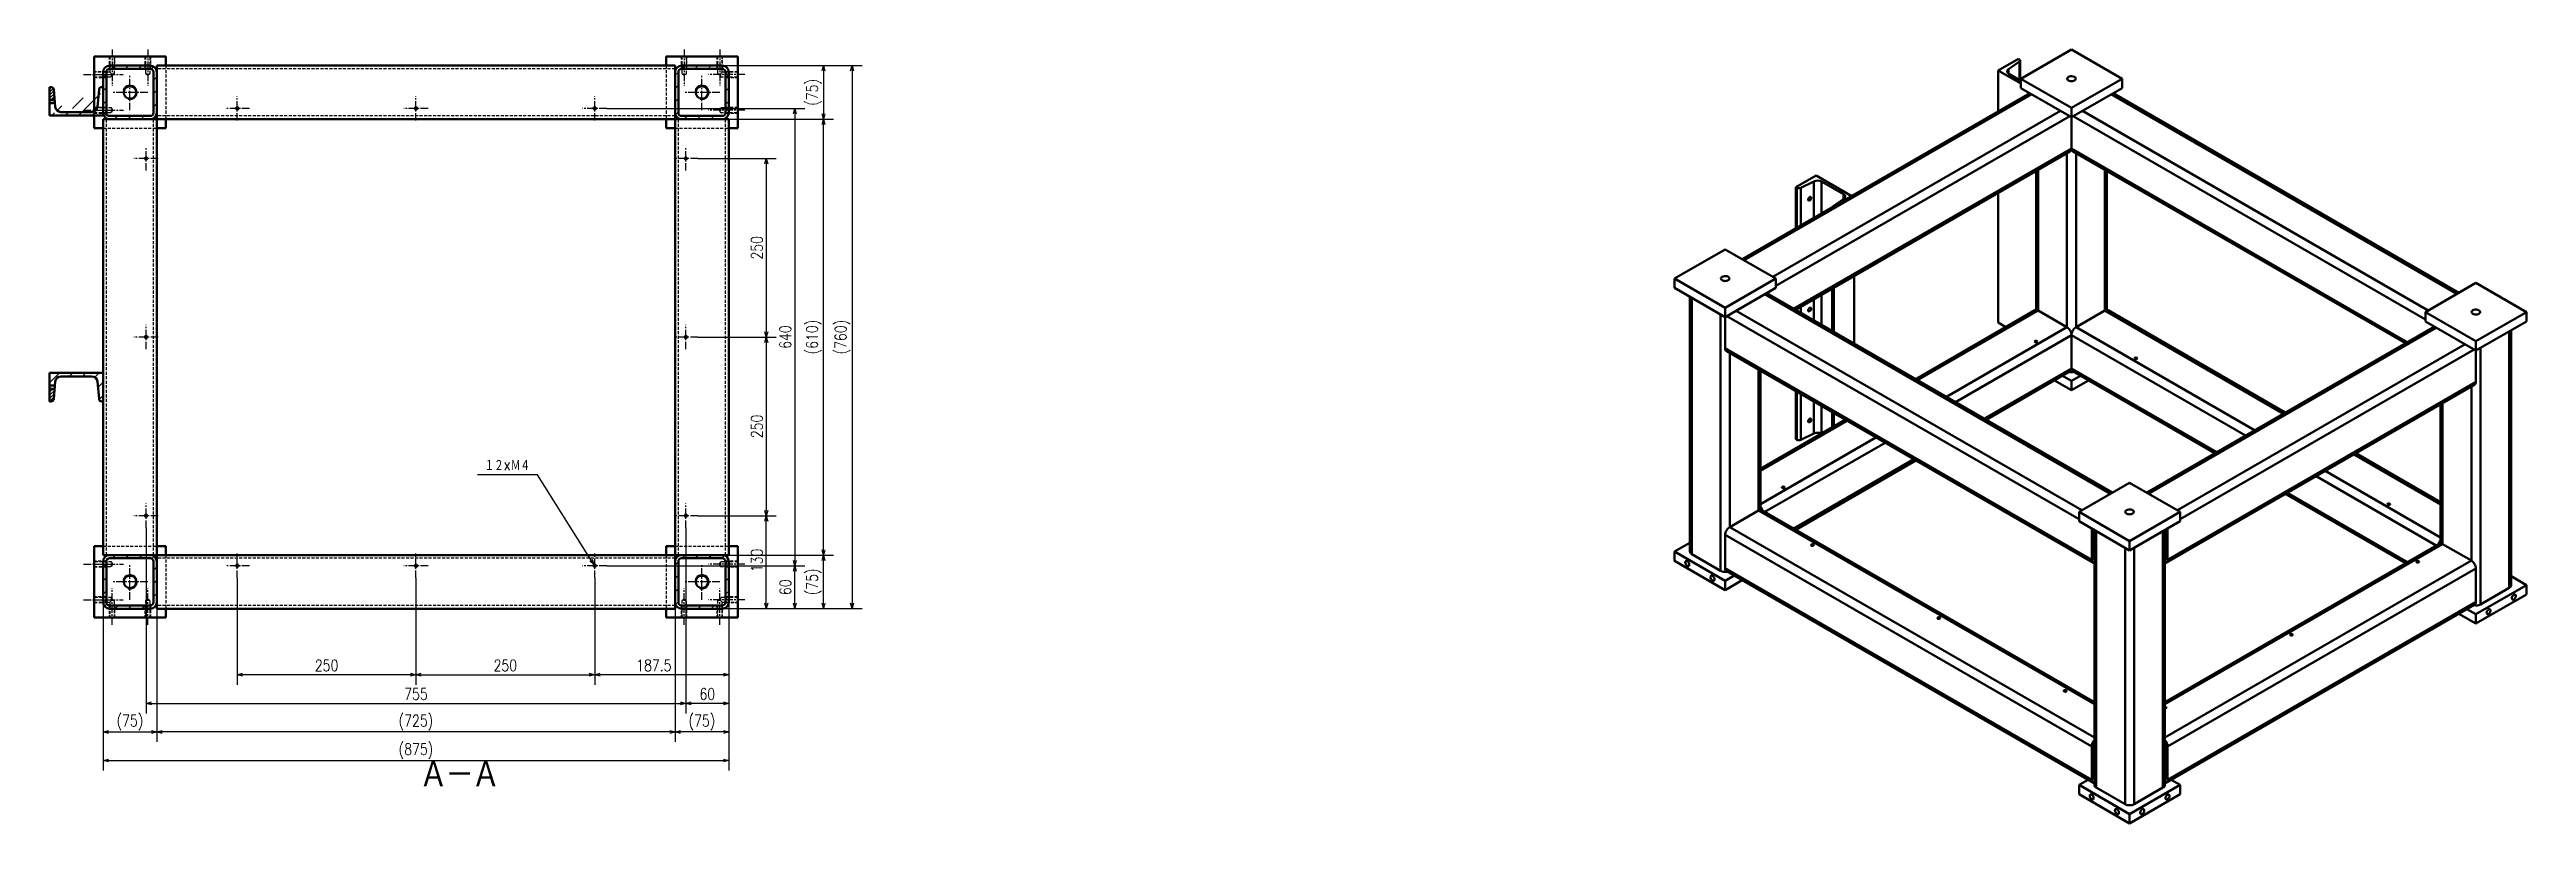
# Model space of a CAD drawing. Header units: millimetres. Extents: x -2067 to 1403, y -5380 to 1186.
# Drawn here: x -2062 to 1403, y -5380 to -4296 of the extents above; entities that cross this region are included whole.
import ezdxf

# ---------------------------------------------------------------- set-up
doc = ezdxf.new("R2010")
doc.units = ezdxf.units.MM
doc.header["$LTSCALE"] = 0.331102
doc.linetypes.add('CENTER', pattern=[50.8, 31.75, -6.35, 6.35, -6.35])
doc.linetypes.add('DASHED', pattern=[19.05, 12.7, -6.35])
doc.layers.add('設計用（構成部品類）', color=7, linetype='Continuous')
doc.styles.get("Standard").update_dxf_attribs({"font": 'txt', "bigfont": 'extfont2'})
doc.dimstyles.get("Standard").update_dxf_attribs({"dimtxt": 2.5, "dimasz": 2.5, "dimexe": 1.25, "dimexo": 0.625, "dimtad": 1, "dimzin": 0, "dimdsep": 46, "dimtxsty": 'Standard', "dimcen": 2.5, "dimadec": 0, "dimazin": 0, "dimtfac": 0.75, "dimtmove": 0, "dimatfit": 3, "dimfxl": 1, "dimarcsym": 0})
pattern_1 = [(225, (-1019.188, -5091.4408), (2.1215855, -2.1215855), [])]
pattern_2 = [(225, (-1019.188, -5091.441), (9.26426, -9.26426), [])]

msp = doc.modelspace()

# ---------------------------------------------------------------- texts
at = {"layer": '設計用（構成部品類）', "color": 7, "lineweight": 50, "insert": (-1489.7475, -5291.4408), "char_height": 40, "width": 139.669252, "attachment_point": 2, "rotation": 0.000005, "line_spacing_factor": 0.6}
msp.add_mtext('\\A1;\\W0.912871;\\T0.912871;Ａ－Ａ', dxfattribs=at)

# ---------------------------------------------------------------- blocks, each defined once
blk = doc.blocks.new('_OPEN30')
at = {"color": 0, "linetype": 'ByBlock', "lineweight": -2}
for p, q in [((-1, 0.267949), (0, 0)), ((0, 0), (-1, -0.267949)), ((0, 0), (-1, 0))]:
    blk.add_line(p, q, dxfattribs=at)
blk = doc.blocks.new('*D282')
at = {"layer": 'Defpoints', "color": 0}
for p in [(-1282.2, -4378.9), (-1282.2, -5018.9), (-1019.2, -5018.9)]:
    blk.add_point(p, dxfattribs=at)
at = {"layer": '設計用（構成部品類）', "color": 0, "linetype": 'Continuous', "lineweight": 25}
for p, q in [((-1282.2, -4378.9), (-1005.2, -4378.9)), ((-1019.2, -4386.4), (-1019.2, -5011.4)), ((-1282.2, -5018.9), (-1005.2, -5018.9))]:
    blk.add_line(p, q, dxfattribs=at)
at = {"layer": '設計用（構成部品類）', "color": 0, "lineweight": 25, "xscale": 7.5, "yscale": 7.5, "zscale": 7.5}
for p, rotation in [((-1019.2, -4378.9), 89.99999999999999), ((-1019.2, -5018.9), 270)]:
    blk.add_blockref('_OPEN30', p, dxfattribs=dict(at, rotation=rotation))
at = {"layer": '設計用（構成部品類）', "color": 0, "lineweight": 50, "insert": (-1032.5, -4698.9), "char_height": 16, "attachment_point": 5, "rotation": 90}
blk.add_mtext('\\W0.800000;640', dxfattribs=at)
blk = doc.blocks.new('*D283')
at = {"layer": 'Defpoints', "color": 0}
for p in [(-1282.2, -5018.9), (-1019.2, -5018.9), (-1120.7, -5078.9)]:
    blk.add_point(p, dxfattribs=at)
at = {"layer": '設計用（構成部品類）', "color": 0, "linetype": 'Continuous', "lineweight": 25}
for p, q in [((-1282.2, -5018.9), (-1005.2, -5018.9)), ((-1019.2, -5071.4), (-1019.2, -5026.4)), ((-1120.7, -5078.9), (-1005.2, -5078.9))]:
    blk.add_line(p, q, dxfattribs=at)
at = {"layer": '設計用（構成部品類）', "color": 0, "lineweight": 25, "xscale": 7.5, "yscale": 7.5, "zscale": 7.5}
for p, rotation in [((-1019.2, -5018.9), 90), ((-1019.2, -5078.9), 270)]:
    blk.add_blockref('_OPEN30', p, dxfattribs=dict(at, rotation=rotation))
at = {"layer": '設計用（構成部品類）', "color": 0, "lineweight": 50, "insert": (-1032.4, -5048.9), "char_height": 16, "attachment_point": 5, "rotation": 90}
blk.add_mtext('\\W0.800000;60', dxfattribs=at)
blk = doc.blocks.new('*D284')
at = {"layer": 'Defpoints', "color": 0}
for p in [(-1154.7, -4698.9), (-1154.7, -4948.9), (-1059.2, -4948.9)]:
    blk.add_point(p, dxfattribs=at)
at = {"layer": '設計用（構成部品類）', "color": 0, "linetype": 'Continuous', "lineweight": 25}
for p, q in [((-1154.7, -4698.9), (-1045.2, -4698.9)), ((-1059.2, -4706.4), (-1059.2, -4941.4)), ((-1154.7, -4948.9), (-1045.2, -4948.9))]:
    blk.add_line(p, q, dxfattribs=at)
at = {"layer": '設計用（構成部品類）', "color": 0, "lineweight": 25, "xscale": 7.5, "yscale": 7.5, "zscale": 7.5}
for p, rotation in [((-1059.2, -4698.9), 90), ((-1059.2, -4948.9), 270)]:
    blk.add_blockref('_OPEN30', p, dxfattribs=dict(at, rotation=rotation))
at = {"layer": '設計用（構成部品類）', "color": 0, "lineweight": 50, "insert": (-1072.4, -4823.9), "char_height": 16, "attachment_point": 5, "rotation": 90}
blk.add_mtext('\\W0.800000;250', dxfattribs=at)
blk = doc.blocks.new('*D285')
at = {"layer": 'Defpoints', "color": 0}
for p in [(-1154.7, -4448.9), (-1154.7, -4698.9), (-1059.2, -4698.9)]:
    blk.add_point(p, dxfattribs=at)
at = {"layer": '設計用（構成部品類）', "color": 0, "linetype": 'Continuous', "lineweight": 25}
for p, q in [((-1154.7, -4448.9), (-1045.2, -4448.9)), ((-1059.2, -4456.4), (-1059.2, -4691.4)), ((-1154.7, -4698.9), (-1045.2, -4698.9))]:
    blk.add_line(p, q, dxfattribs=at)
at = {"layer": '設計用（構成部品類）', "color": 0, "lineweight": 25, "xscale": 7.5, "yscale": 7.5, "zscale": 7.5}
for p, rotation in [((-1059.2, -4448.9), 90), ((-1059.2, -4698.9), 270)]:
    blk.add_blockref('_OPEN30', p, dxfattribs=dict(at, rotation=rotation))
at = {"layer": '設計用（構成部品類）', "color": 0, "lineweight": 50, "insert": (-1072.4, -4573.9), "char_height": 16, "attachment_point": 5, "rotation": 90}
blk.add_mtext('\\W0.800000;250', dxfattribs=at)
blk = doc.blocks.new('*D286')
at = {"layer": 'Defpoints', "color": 0}
for p in [(-1154.7, -4948.9), (-1059.2, -4948.9), (-1120.7, -5078.9)]:
    blk.add_point(p, dxfattribs=at)
at = {"layer": '設計用（構成部品類）', "color": 0, "linetype": 'Continuous', "lineweight": 25}
for p, q in [((-1154.7, -4948.9), (-1045.2, -4948.9)), ((-1059.2, -5071.4), (-1059.2, -4956.4)), ((-1120.7, -5078.9), (-1045.2, -5078.9))]:
    blk.add_line(p, q, dxfattribs=at)
at = {"layer": '設計用（構成部品類）', "color": 0, "lineweight": 25, "xscale": 7.5, "yscale": 7.5, "zscale": 7.5}
for p, rotation in [((-1059.2, -4948.9), 90), ((-1059.2, -5078.9), 270)]:
    blk.add_blockref('_OPEN30', p, dxfattribs=dict(at, rotation=rotation))
at = {"layer": '設計用（構成部品類）', "color": 0, "lineweight": 50, "insert": (-1072.4, -5011.4), "char_height": 16, "attachment_point": 5, "rotation": 90}
blk.add_mtext('\\W0.800000;130', dxfattribs=at)
blk = doc.blocks.new('*D287')
at = {"layer": 'Defpoints', "color": 0}
for p in [(-1926.7, -4965.9), (-1171.7, -4965.9), (-1171.7, -5211.4)]:
    blk.add_point(p, dxfattribs=at)
at = {"layer": '設計用（構成部品類）', "color": 0, "linetype": 'Continuous', "lineweight": 25}
for p, q in [((-1926.7, -4965.9), (-1926.7, -5225.4)), ((-1171.7, -4965.9), (-1171.7, -5225.4)), ((-1919.2, -5211.4), (-1179.2, -5211.4))]:
    blk.add_line(p, q, dxfattribs=at)
at = {"layer": '設計用（構成部品類）', "color": 0, "lineweight": 25, "xscale": 7.5, "yscale": 7.5, "zscale": 7.5, "rotation": 180}
blk.add_blockref('_OPEN30', (-1926.7, -5211.4), dxfattribs=at)
at = {"layer": '設計用（構成部品類）', "color": 0, "lineweight": 25, "xscale": 7.5, "yscale": 7.5, "zscale": 7.5}
blk.add_blockref('_OPEN30', (-1171.7, -5211.4), dxfattribs=at)
at = {"layer": '設計用（構成部品類）', "color": 0, "lineweight": 50, "insert": (-1549.2, -5198.3), "char_height": 16, "attachment_point": 5}
blk.add_mtext('\\W0.800000;755', dxfattribs=at)
blk = doc.blocks.new('*D288')
at = {"layer": 'Defpoints', "color": 0}
for p in [(-1171.7, -4965.9), (-1111.7, -5069.9), (-1171.7, -5211.4)]:
    blk.add_point(p, dxfattribs=at)
at = {"layer": '設計用（構成部品類）', "color": 0, "linetype": 'Continuous', "lineweight": 25}
for p, q in [((-1171.7, -4965.9), (-1171.7, -5225.4)), ((-1111.7, -5069.9), (-1111.7, -5225.4)), ((-1119.2, -5211.4), (-1164.2, -5211.4))]:
    blk.add_line(p, q, dxfattribs=at)
at = {"layer": '設計用（構成部品類）', "color": 0, "lineweight": 25, "xscale": 7.5, "yscale": 7.5, "zscale": 7.5, "rotation": 180}
blk.add_blockref('_OPEN30', (-1171.7, -5211.4), dxfattribs=at)
at = {"layer": '設計用（構成部品類）', "color": 0, "lineweight": 25, "xscale": 7.5, "yscale": 7.5, "zscale": 7.5}
blk.add_blockref('_OPEN30', (-1111.7, -5211.4), dxfattribs=at)
at = {"layer": '設計用（構成部品類）', "color": 0, "lineweight": 50, "insert": (-1141.7, -5198.3), "char_height": 16, "attachment_point": 5}
blk.add_mtext('\\W0.800000;60', dxfattribs=at)
blk = doc.blocks.new('*D289')
at = {"layer": 'Defpoints', "color": 0}
for p in [(-1549.2, -5035.9), (-1299.2, -5035.9), (-1299.2, -5171.4)]:
    blk.add_point(p, dxfattribs=at)
at = {"layer": '設計用（構成部品類）', "color": 0, "linetype": 'Continuous', "lineweight": 25}
for p, q in [((-1549.2, -5035.9), (-1549.2, -5185.4)), ((-1299.2, -5035.9), (-1299.2, -5185.4)), ((-1541.7, -5171.4), (-1306.7, -5171.4))]:
    blk.add_line(p, q, dxfattribs=at)
at = {"layer": '設計用（構成部品類）', "color": 0, "lineweight": 25, "xscale": 7.5, "yscale": 7.5, "zscale": 7.5, "rotation": 180}
blk.add_blockref('_OPEN30', (-1549.2, -5171.4), dxfattribs=at)
at = {"layer": '設計用（構成部品類）', "color": 0, "lineweight": 25, "xscale": 7.5, "yscale": 7.5, "zscale": 7.5}
blk.add_blockref('_OPEN30', (-1299.2, -5171.4), dxfattribs=at)
at = {"layer": '設計用（構成部品類）', "color": 0, "lineweight": 50, "insert": (-1424.2, -5158.3), "char_height": 16, "attachment_point": 5}
blk.add_mtext('\\W0.800000;250', dxfattribs=at)
blk = doc.blocks.new('*D290')
at = {"layer": 'Defpoints', "color": 0}
for p in [(-1799.2, -5035.9), (-1549.2, -5035.9), (-1799.2, -5171.4)]:
    blk.add_point(p, dxfattribs=at)
at = {"layer": '設計用（構成部品類）', "color": 0, "linetype": 'Continuous', "lineweight": 25}
for p, q in [((-1799.2, -5035.9), (-1799.2, -5185.4)), ((-1549.2, -5035.9), (-1549.2, -5185.4)), ((-1556.7, -5171.4), (-1791.7, -5171.4))]:
    blk.add_line(p, q, dxfattribs=at)
at = {"layer": '設計用（構成部品類）', "color": 0, "lineweight": 25, "xscale": 7.5, "yscale": 7.5, "zscale": 7.5, "rotation": 180}
blk.add_blockref('_OPEN30', (-1799.2, -5171.4), dxfattribs=at)
at = {"layer": '設計用（構成部品類）', "color": 0, "lineweight": 25, "xscale": 7.5, "yscale": 7.5, "zscale": 7.5}
blk.add_blockref('_OPEN30', (-1549.2, -5171.4), dxfattribs=at)
at = {"layer": '設計用（構成部品類）', "color": 0, "lineweight": 50, "insert": (-1674.2, -5158.3), "char_height": 16, "attachment_point": 5}
blk.add_mtext('\\W0.800000;250', dxfattribs=at)
blk = doc.blocks.new('*D291')
at = {"layer": 'Defpoints', "color": 0}
for p in [(-1299.2, -5035.9), (-1111.7, -5069.9), (-1299.2, -5171.4)]:
    blk.add_point(p, dxfattribs=at)
at = {"layer": '設計用（構成部品類）', "color": 0, "linetype": 'Continuous', "lineweight": 25}
for p, q in [((-1299.2, -5035.9), (-1299.2, -5185.4)), ((-1111.7, -5069.9), (-1111.7, -5185.4)), ((-1119.2, -5171.4), (-1291.7, -5171.4))]:
    blk.add_line(p, q, dxfattribs=at)
at = {"layer": '設計用（構成部品類）', "color": 0, "lineweight": 25, "xscale": 7.5, "yscale": 7.5, "zscale": 7.5, "rotation": 180}
blk.add_blockref('_OPEN30', (-1299.2, -5171.4), dxfattribs=at)
at = {"layer": '設計用（構成部品類）', "color": 0, "lineweight": 25, "xscale": 7.5, "yscale": 7.5, "zscale": 7.5}
blk.add_blockref('_OPEN30', (-1111.7, -5171.4), dxfattribs=at)
at = {"layer": '設計用（構成部品類）', "color": 0, "lineweight": 50, "insert": (-1216.4, -5158.3), "char_height": 16, "attachment_point": 5}
blk.add_mtext('\\W0.800000;187.5', dxfattribs=at)
blk = doc.blocks.new('DIM_0006')
at = {"layer": '設計用（構成部品類）', "color": 7, "linetype": 'Continuous', "lineweight": 25}
for points in [[(2.3, 139.4), (0, 146.8), (5.7, 141.5)], [(0, 146.8), (78.9, 21), (162.9, 21)]]:
    blk.add_lwpolyline(points, dxfattribs=at)
at = {"layer": '設計用（構成部品類）', "color": 7, "linetype": 'Continuous', "lineweight": 50, "width": 0.666667}
blk.add_text('１２×Ｍ４', height=16, rotation=180, dxfattribs=at).set_placement((152.9, 16))
blk = doc.blocks.new('*D293')
at = {"layer": 'Defpoints', "color": 0}
for p in [(-1120.7, -4318.9), (-1120.7, -5078.9), (-939.2, -5078.9)]:
    blk.add_point(p, dxfattribs=at)
at = {"layer": '設計用（構成部品類）', "color": 0, "linetype": 'Continuous', "lineweight": 25}
for p, q in [((-1120.7, -4318.9), (-925.2, -4318.9)), ((-939.2, -4326.4), (-939.2, -5071.4)), ((-1120.7, -5078.9), (-925.2, -5078.9))]:
    blk.add_line(p, q, dxfattribs=at)
at = {"layer": '設計用（構成部品類）', "color": 0, "lineweight": 25, "xscale": 7.5, "yscale": 7.5, "zscale": 7.5}
for p, rotation in [((-939.2, -4318.9), 90), ((-939.2, -5078.9), 270)]:
    blk.add_blockref('_OPEN30', p, dxfattribs=dict(at, rotation=rotation))
at = {"layer": '設計用（構成部品類）', "color": 0, "lineweight": 50, "insert": (-952.4, -4698.9), "char_height": 16, "attachment_point": 5, "rotation": 90}
blk.add_mtext('\\W0.800000;(760)', dxfattribs=at)
blk = doc.blocks.new('*D294')
at = {"layer": 'Defpoints', "color": 0}
for p in [(-1120.7, -4318.9), (-1120.7, -4393.9), (-979.2, -4393.9)]:
    blk.add_point(p, dxfattribs=at)
at = {"layer": '設計用（構成部品類）', "color": 0, "linetype": 'Continuous', "lineweight": 25}
for p, q in [((-1120.7, -4318.9), (-965.2, -4318.9)), ((-979.2, -4326.4), (-979.2, -4386.4)), ((-1120.7, -4393.9), (-965.2, -4393.9))]:
    blk.add_line(p, q, dxfattribs=at)
at = {"layer": '設計用（構成部品類）', "color": 0, "lineweight": 25, "xscale": 7.5, "yscale": 7.5, "zscale": 7.5}
for p, rotation in [((-979.2, -4318.9), 90), ((-979.2, -4393.9), 270)]:
    blk.add_blockref('_OPEN30', p, dxfattribs=dict(at, rotation=rotation))
at = {"layer": '設計用（構成部品類）', "color": 0, "lineweight": 50, "insert": (-992.4, -4356.4), "char_height": 16, "attachment_point": 5, "rotation": 90}
blk.add_mtext('\\W0.800000;(75)', dxfattribs=at)
blk = doc.blocks.new('*D295')
at = {"layer": 'Defpoints', "color": 0}
for p in [(-1120.7, -4393.9), (-979.2, -4393.9), (-1120.7, -5003.9)]:
    blk.add_point(p, dxfattribs=at)
at = {"layer": '設計用（構成部品類）', "color": 0, "linetype": 'Continuous', "lineweight": 25}
for p, q in [((-1120.7, -4393.9), (-965.2, -4393.9)), ((-979.2, -4996.4), (-979.2, -4401.4)), ((-1120.7, -5003.9), (-965.2, -5003.9))]:
    blk.add_line(p, q, dxfattribs=at)
at = {"layer": '設計用（構成部品類）', "color": 0, "lineweight": 25, "xscale": 7.5, "yscale": 7.5, "zscale": 7.5}
for p, rotation in [((-979.2, -4393.9), 90), ((-979.2, -5003.9), 270)]:
    blk.add_blockref('_OPEN30', p, dxfattribs=dict(at, rotation=rotation))
at = {"layer": '設計用（構成部品類）', "color": 0, "lineweight": 50, "insert": (-992.4, -4698.9), "char_height": 16, "attachment_point": 5, "rotation": 90}
blk.add_mtext('\\W0.800000;(610)', dxfattribs=at)
blk = doc.blocks.new('*D296')
at = {"layer": 'Defpoints', "color": 0}
for p in [(-1120.7, -5003.9), (-979.2, -5003.9), (-1120.7, -5078.9)]:
    blk.add_point(p, dxfattribs=at)
at = {"layer": '設計用（構成部品類）', "color": 0, "linetype": 'Continuous', "lineweight": 25}
for p, q in [((-1120.7, -5003.9), (-965.2, -5003.9)), ((-979.2, -5071.4), (-979.2, -5011.4)), ((-1120.7, -5078.9), (-965.2, -5078.9))]:
    blk.add_line(p, q, dxfattribs=at)
at = {"layer": '設計用（構成部品類）', "color": 0, "lineweight": 25, "xscale": 7.5, "yscale": 7.5, "zscale": 7.5}
for p, rotation in [((-979.2, -5003.9), 90), ((-979.2, -5078.9), 270)]:
    blk.add_blockref('_OPEN30', p, dxfattribs=dict(at, rotation=rotation))
at = {"layer": '設計用（構成部品類）', "color": 0, "lineweight": 50, "insert": (-992.4, -5041.4), "char_height": 16, "attachment_point": 5, "rotation": 90}
blk.add_mtext('\\W0.800000;(75)', dxfattribs=at)
blk = doc.blocks.new('*D297')
at = {"layer": 'Defpoints', "color": 0}
for p in [(-1986.7, -5069.9), (-1911.7, -5069.9), (-1911.7, -5251.4)]:
    blk.add_point(p, dxfattribs=at)
at = {"layer": '設計用（構成部品類）', "color": 0, "linetype": 'Continuous', "lineweight": 25}
for p, q in [((-1986.7, -5069.9), (-1986.7, -5265.4)), ((-1911.7, -5069.9), (-1911.7, -5265.4)), ((-1979.2, -5251.4), (-1919.2, -5251.4))]:
    blk.add_line(p, q, dxfattribs=at)
at = {"layer": '設計用（構成部品類）', "color": 0, "lineweight": 25, "xscale": 7.5, "yscale": 7.5, "zscale": 7.5, "rotation": 180}
blk.add_blockref('_OPEN30', (-1986.7, -5251.4), dxfattribs=at)
at = {"layer": '設計用（構成部品類）', "color": 0, "lineweight": 25, "xscale": 7.5, "yscale": 7.5, "zscale": 7.5}
blk.add_blockref('_OPEN30', (-1911.7, -5251.4), dxfattribs=at)
at = {"layer": '設計用（構成部品類）', "color": 0, "lineweight": 50, "insert": (-1949.2, -5238.3), "char_height": 16, "attachment_point": 5}
blk.add_mtext('\\W0.800000;(75)', dxfattribs=at)
blk = doc.blocks.new('*D298')
at = {"layer": 'Defpoints', "color": 0}
for p in [(-1911.7, -5069.9), (-1186.7, -5069.9), (-1911.7, -5251.4)]:
    blk.add_point(p, dxfattribs=at)
at = {"layer": '設計用（構成部品類）', "color": 0, "linetype": 'Continuous', "lineweight": 25}
for p, q in [((-1911.7, -5069.9), (-1911.7, -5265.4)), ((-1186.7, -5069.9), (-1186.7, -5265.4)), ((-1194.2, -5251.4), (-1904.2, -5251.4))]:
    blk.add_line(p, q, dxfattribs=at)
at = {"layer": '設計用（構成部品類）', "color": 0, "lineweight": 25, "xscale": 7.5, "yscale": 7.5, "zscale": 7.5, "rotation": 180}
blk.add_blockref('_OPEN30', (-1911.7, -5251.4), dxfattribs=at)
at = {"layer": '設計用（構成部品類）', "color": 0, "lineweight": 25, "xscale": 7.5, "yscale": 7.5, "zscale": 7.5}
blk.add_blockref('_OPEN30', (-1186.7, -5251.4), dxfattribs=at)
at = {"layer": '設計用（構成部品類）', "color": 0, "lineweight": 50, "insert": (-1549.2, -5238.3), "char_height": 16, "attachment_point": 5}
blk.add_mtext('\\W0.800000;(725)', dxfattribs=at)
blk = doc.blocks.new('*D299')
at = {"layer": 'Defpoints', "color": 0}
for p in [(-1186.7, -5069.9), (-1111.7, -5069.9), (-1186.7, -5251.4)]:
    blk.add_point(p, dxfattribs=at)
at = {"layer": '設計用（構成部品類）', "color": 0, "linetype": 'Continuous', "lineweight": 25}
for p, q in [((-1186.7, -5069.9), (-1186.7, -5265.4)), ((-1111.7, -5069.9), (-1111.7, -5265.4)), ((-1119.2, -5251.4), (-1179.2, -5251.4))]:
    blk.add_line(p, q, dxfattribs=at)
at = {"layer": '設計用（構成部品類）', "color": 0, "lineweight": 25, "xscale": 7.5, "yscale": 7.5, "zscale": 7.5, "rotation": 180}
blk.add_blockref('_OPEN30', (-1186.7, -5251.4), dxfattribs=at)
at = {"layer": '設計用（構成部品類）', "color": 0, "lineweight": 25, "xscale": 7.5, "yscale": 7.5, "zscale": 7.5}
blk.add_blockref('_OPEN30', (-1111.7, -5251.4), dxfattribs=at)
at = {"layer": '設計用（構成部品類）', "color": 0, "lineweight": 50, "insert": (-1149.2, -5238.3), "char_height": 16, "attachment_point": 5}
blk.add_mtext('\\W0.800000;(75)', dxfattribs=at)
blk = doc.blocks.new('*D300')
at = {"layer": 'Defpoints', "color": 0}
for p in [(-1986.7, -5069.9), (-1111.7, -5069.9), (-1111.7, -5291.4)]:
    blk.add_point(p, dxfattribs=at)
at = {"layer": '設計用（構成部品類）', "color": 0, "linetype": 'Continuous', "lineweight": 25}
for p, q in [((-1986.7, -5069.9), (-1986.7, -5305.4)), ((-1111.7, -5069.9), (-1111.7, -5305.4)), ((-1979.2, -5291.4), (-1119.2, -5291.4))]:
    blk.add_line(p, q, dxfattribs=at)
at = {"layer": '設計用（構成部品類）', "color": 0, "lineweight": 25, "xscale": 7.5, "yscale": 7.5, "zscale": 7.5, "rotation": 180}
blk.add_blockref('_OPEN30', (-1986.7, -5291.4), dxfattribs=at)
at = {"layer": '設計用（構成部品類）', "color": 0, "lineweight": 25, "xscale": 7.5, "yscale": 7.5, "zscale": 7.5}
blk.add_blockref('_OPEN30', (-1111.7, -5291.4), dxfattribs=at)
at = {"layer": '設計用（構成部品類）', "color": 0, "lineweight": 50, "insert": (-1549.2, -5278.3), "char_height": 16, "attachment_point": 5}
blk.add_mtext('\\W0.800000;(875)', dxfattribs=at)
blk = doc.blocks.new('JZB_0108')
at = {"layer": '設計用（構成部品類）', "color": 8, "linetype": 'CENTER', "lineweight": 25}
for p, q in [((0, 17), (34, 17)), ((17, 34), (17, 0))]:
    blk.add_line(p, q, dxfattribs=at)
at = {"layer": '設計用（構成部品類）', "color": 254, "linetype": 'Continuous', "lineweight": 50}
blk.add_circle((17, 17), 1.62, dxfattribs=at)
at = {"layer": '設計用（構成部品類）', "color": 254, "linetype": 'Continuous', "lineweight": 25}
blk.add_arc((17, 17), 2, 75, 345, dxfattribs=at)
blk = doc.blocks.new('JZB_0109')
at = {"layer": '設計用（構成部品類）', "color": 8, "linetype": 'CENTER', "lineweight": 25}
for p, q in [((0, 17), (34, 17)), ((17, 34), (17, 0))]:
    blk.add_line(p, q, dxfattribs=at)
at = {"layer": '設計用（構成部品類）', "color": 254, "linetype": 'Continuous', "lineweight": 50}
blk.add_circle((17, 17), 1.62, dxfattribs=at)
at = {"layer": '設計用（構成部品類）', "color": 254, "linetype": 'Continuous', "lineweight": 25}
blk.add_arc((17, 17), 2, 75, 345, dxfattribs=at)
blk = doc.blocks.new('JZB_0110')
at = {"layer": '設計用（構成部品類）', "color": 8, "linetype": 'CENTER', "lineweight": 25}
for p, q in [((0, 17), (34, 17)), ((17, 34), (17, 0))]:
    blk.add_line(p, q, dxfattribs=at)
at = {"layer": '設計用（構成部品類）', "color": 254, "linetype": 'Continuous', "lineweight": 50}
blk.add_circle((17, 17), 1.62, dxfattribs=at)
at = {"layer": '設計用（構成部品類）', "color": 254, "linetype": 'Continuous', "lineweight": 25}
blk.add_arc((17, 17), 2, 75, 345, dxfattribs=at)
blk = doc.blocks.new('JZB_0111')
at = {"layer": '設計用（構成部品類）', "color": 8, "linetype": 'CENTER', "lineweight": 25}
blk.add_line((0, 4), (50.6, 4), dxfattribs=at)
at = {"layer": '設計用（構成部品類）', "color": 254, "linetype": 'DASHED', "lineweight": 25}
for p, q in [((26, 8), (10, 8)), ((34, 7.3), (10, 7.3)), ((10, 0.7), (31.7, 0.7)), ((10, 0), (26, 0)), ((26, 0), (26, 8)), ((27.2, 7.3), (26, 8)), ((26, 0), (27.2, 0.7)), ((34, 3), (34, 7.3)), ((35.6, 4.6), (34, 7.3)), ((35.6, 4.6), (35.5, 4.5))]:
    blk.add_line(p, q, dxfattribs=at)
blk = doc.blocks.new('JZB_0112')
at = {"layer": '設計用（構成部品類）', "color": 8, "linetype": 'CENTER', "lineweight": 25}
blk.add_line((0, 4), (50.9, 4), dxfattribs=at)
at = {"layer": '設計用（構成部品類）', "color": 254, "linetype": 'DASHED', "lineweight": 25}
for p, q in [((26, 8), (10, 8)), ((34, 7.3), (10, 7.3)), ((10, 0.7), (34, 0.7)), ((10, 0), (26, 0)), ((27.2, 7.3), (26, 8)), ((26, 0), (26, 8)), ((26, 0), (27.2, 0.7)), ((34, 0.7), (34, 7.3)), ((35.9, 4), (34, 7.3)), ((34, 0.7), (35.9, 4))]:
    blk.add_line(p, q, dxfattribs=at)
blk = doc.blocks.new('JZB_0113')
at = {"layer": '設計用（構成部品類）', "color": 254, "linetype": 'DASHED', "lineweight": 25}
for p, q in [((4, 35.9), (0.7, 34)), ((7.3, 34), (4, 35.9)), ((0.7, 27.2), (0, 26)), ((0, 26), (0, 10)), ((8, 26), (0, 26)), ((0.7, 34), (0.7, 10)), ((7.3, 34), (0.7, 34)), ((7.3, 10), (7.3, 34)), ((8, 26), (7.3, 27.2)), ((8, 10), (8, 26))]:
    blk.add_line(p, q, dxfattribs=at)
at = {"layer": '設計用（構成部品類）', "color": 8, "linetype": 'CENTER', "lineweight": 25}
blk.add_line((4, 0), (4, 50.9), dxfattribs=at)
blk = doc.blocks.new('JZB_0114')
at = {"layer": '設計用（構成部品類）', "color": 8, "linetype": 'CENTER', "lineweight": 25}
blk.add_line((4, 0), (4, 50.6), dxfattribs=at)
at = {"layer": '設計用（構成部品類）', "color": 254, "linetype": 'DASHED', "lineweight": 25}
for p, q in [((7.3, 34), (4.6, 35.6)), ((0.7, 27.2), (0, 26)), ((0, 26), (0, 10)), ((8, 26), (0, 26)), ((0.7, 31.7), (0.7, 10)), ((7.3, 34), (3, 34)), ((7.3, 10), (7.3, 34)), ((8, 26), (7.3, 27.2)), ((8, 10), (8, 26))]:
    blk.add_line(p, q, dxfattribs=at)
blk = doc.blocks.new('JZB_0115')
at = {"layer": '設計用（構成部品類）', "color": 8, "linetype": 'CENTER', "lineweight": 25}
for p, q in [((25, 50), (25, 0)), ((0, 25), (50, 25))]:
    blk.add_line(p, q, dxfattribs=at)
at = {"layer": '設計用（構成部品類）', "color": 254, "linetype": 'Continuous', "lineweight": 50}
blk.add_circle((25, 25), 8.65, dxfattribs=at)
at = {"layer": '設計用（構成部品類）', "color": 254, "linetype": 'Continuous', "lineweight": 25}
blk.add_arc((25, 25), 10, 75, 345, dxfattribs=at)
blk = doc.blocks.new('JZB_0116')
at = {"layer": '設計用（構成部品類）', "color": 8, "linetype": 'CENTER', "lineweight": 25}
blk.add_line((0, 4), (50.6, 4), dxfattribs=at)
at = {"layer": '設計用（構成部品類）', "color": 254, "linetype": 'DASHED', "lineweight": 25}
for p, q in [((26, 8), (10, 8)), ((31.7, 7.3), (10, 7.3)), ((10, 0.7), (34, 0.7)), ((10, 0), (26, 0)), ((27.2, 7.3), (26, 8)), ((26, 0), (26, 8)), ((26, 0), (27.2, 0.7)), ((34, 0.7), (34, 5)), ((34, 0.7), (35.6, 3.4))]:
    blk.add_line(p, q, dxfattribs=at)
blk = doc.blocks.new('JZB_0117')
at = {"layer": '設計用（構成部品類）', "color": 8, "linetype": 'CENTER', "lineweight": 25}
blk.add_line((0, 4), (50.9, 4), dxfattribs=at)
at = {"layer": '設計用（構成部品類）', "color": 254, "linetype": 'DASHED', "lineweight": 25}
for p, q in [((26, 8), (10, 8)), ((34, 7.3), (10, 7.3)), ((10, 0.7), (34, 0.7)), ((10, 0), (26, 0)), ((27.2, 7.3), (26, 8)), ((26, 0), (26, 8)), ((26, 0), (27.2, 0.7)), ((35.9, 4), (34, 7.3)), ((34, 0.7), (34, 7.3)), ((34, 0.7), (35.9, 4))]:
    blk.add_line(p, q, dxfattribs=at)
blk = doc.blocks.new('JZB_0118')
at = {"layer": '設計用（構成部品類）', "color": 254, "linetype": 'DASHED', "lineweight": 25}
for p, q in [((0, 40.9), (0, 24.9)), ((0.7, 40.9), (0.7, 16.9)), ((7.3, 16.9), (7.3, 40.9)), ((8, 24.9), (8, 40.9)), ((0, 24.9), (0.7, 23.8)), ((0, 24.9), (8, 24.9)), ((0.7, 16.9), (4, 15)), ((0.7, 16.9), (7.3, 16.9)), ((4, 15), (7.3, 16.9)), ((7.3, 23.8), (8, 24.9))]:
    blk.add_line(p, q, dxfattribs=at)
at = {"layer": '設計用（構成部品類）', "color": 8, "linetype": 'CENTER', "lineweight": 25}
blk.add_line((4, 50.9), (4, 0), dxfattribs=at)
blk = doc.blocks.new('JZB_0119')
at = {"layer": '設計用（構成部品類）', "color": 254, "linetype": 'DASHED', "lineweight": 25}
for p, q in [((0, 40.6), (0, 24.6)), ((0.7, 40.6), (0.7, 18.9)), ((7.3, 16.6), (7.3, 40.6)), ((8, 24.6), (8, 40.6)), ((0, 24.6), (0.7, 23.4)), ((0, 24.6), (8, 24.6)), ((3, 16.6), (7.3, 16.6)), ((4.6, 15), (7.3, 16.6)), ((7.3, 23.4), (8, 24.6))]:
    blk.add_line(p, q, dxfattribs=at)
at = {"layer": '設計用（構成部品類）', "color": 8, "linetype": 'CENTER', "lineweight": 25}
blk.add_line((4, 50.6), (4, 0), dxfattribs=at)
blk = doc.blocks.new('JZB_0120')
at = {"layer": '設計用（構成部品類）', "color": 8, "linetype": 'CENTER', "lineweight": 25}
for p, q in [((25, 50), (25, 0)), ((0, 25), (50, 25))]:
    blk.add_line(p, q, dxfattribs=at)
at = {"layer": '設計用（構成部品類）', "color": 254, "linetype": 'Continuous', "lineweight": 50}
blk.add_circle((25, 25), 8.65, dxfattribs=at)
at = {"layer": '設計用（構成部品類）', "color": 254, "linetype": 'Continuous', "lineweight": 25}
blk.add_arc((25, 25), 10, 75, 345, dxfattribs=at)
blk = doc.blocks.new('JZB_0121')
at = {"layer": '設計用（構成部品類）', "color": 8, "linetype": 'CENTER', "lineweight": 25}
for p, q in [((0, 17), (34, 17)), ((17, 34), (17, 0))]:
    blk.add_line(p, q, dxfattribs=at)
at = {"layer": '設計用（構成部品類）', "color": 254, "linetype": 'Continuous', "lineweight": 50}
blk.add_circle((17, 17), 1.62, dxfattribs=at)
at = {"layer": '設計用（構成部品類）', "color": 254, "linetype": 'Continuous', "lineweight": 25}
blk.add_arc((17, 17), 2, 75, 345, dxfattribs=at)
blk = doc.blocks.new('JZB_0122')
at = {"layer": '設計用（構成部品類）', "color": 8, "linetype": 'CENTER', "lineweight": 25}
for p, q in [((0, 17), (34, 17)), ((17, 34), (17, 0))]:
    blk.add_line(p, q, dxfattribs=at)
at = {"layer": '設計用（構成部品類）', "color": 254, "linetype": 'Continuous', "lineweight": 50}
blk.add_circle((17, 17), 1.62, dxfattribs=at)
at = {"layer": '設計用（構成部品類）', "color": 254, "linetype": 'Continuous', "lineweight": 25}
blk.add_arc((17, 17), 2, 75, 345, dxfattribs=at)
blk = doc.blocks.new('JZB_0123')
at = {"layer": '設計用（構成部品類）', "color": 8, "linetype": 'CENTER', "lineweight": 25}
for p, q in [((0, 17), (34, 17)), ((17, 34), (17, 0))]:
    blk.add_line(p, q, dxfattribs=at)
at = {"layer": '設計用（構成部品類）', "color": 254, "linetype": 'Continuous', "lineweight": 50}
blk.add_circle((17, 17), 1.62, dxfattribs=at)
at = {"layer": '設計用（構成部品類）', "color": 254, "linetype": 'Continuous', "lineweight": 25}
blk.add_arc((17, 17), 2, 75, 345, dxfattribs=at)
blk = doc.blocks.new('JZB_0124')
at = {"layer": '設計用（構成部品類）', "color": 8, "linetype": 'CENTER', "lineweight": 25}
blk.add_line((55.9, 4), (0, 4), dxfattribs=at)
at = {"layer": '設計用（構成部品類）', "color": 254, "linetype": 'DASHED', "lineweight": 25}
for p, q in [((16.9, 7.3), (15, 4)), ((15, 4), (16.9, 0.7)), ((16.9, 7.3), (16.9, 0.7)), ((40.9, 7.3), (16.9, 7.3)), ((16.9, 0.7), (40.9, 0.7)), ((24.9, 8), (23.8, 7.3)), ((23.8, 0.7), (24.9, 0)), ((24.9, 8), (24.9, 0)), ((40.9, 8), (24.9, 8)), ((24.9, 0), (40.9, 0))]:
    blk.add_line(p, q, dxfattribs=at)
blk = doc.blocks.new('JZB_0125')
at = {"layer": '設計用（構成部品類）', "color": 8, "linetype": 'CENTER', "lineweight": 25}
blk.add_line((55.6, 4), (0, 4), dxfattribs=at)
at = {"layer": '設計用（構成部品類）', "color": 254, "linetype": 'DASHED', "lineweight": 25}
for p, q in [((16.6, 7.3), (15, 4.6)), ((16.6, 7.3), (16.6, 3)), ((40.6, 7.3), (16.6, 7.3)), ((18.9, 0.7), (40.6, 0.7)), ((24.6, 8), (23.4, 7.3)), ((23.4, 0.7), (24.6, 0)), ((40.6, 8), (24.6, 8)), ((24.6, 8), (24.6, 0)), ((24.6, 0), (40.6, 0))]:
    blk.add_line(p, q, dxfattribs=at)
blk = doc.blocks.new('JZB_0126')
at = {"layer": '設計用（構成部品類）', "color": 254, "linetype": 'DASHED', "lineweight": 25}
for p, q in [((3.4, 35.6), (0.7, 34)), ((0.7, 27.2), (0, 26)), ((8, 26), (0, 26)), ((0, 26), (0, 10)), ((5, 34), (0.7, 34)), ((0.7, 34), (0.7, 10)), ((7.3, 10), (7.3, 31.7)), ((8, 26), (7.3, 27.2)), ((8, 10), (8, 26))]:
    blk.add_line(p, q, dxfattribs=at)
at = {"layer": '設計用（構成部品類）', "color": 8, "linetype": 'CENTER', "lineweight": 25}
blk.add_line((4, 0), (4, 50.6), dxfattribs=at)
blk = doc.blocks.new('JZB_0127')
at = {"layer": '設計用（構成部品類）', "color": 254, "linetype": 'DASHED', "lineweight": 25}
for p, q in [((4, 35.9), (0.7, 34)), ((7.3, 34), (4, 35.9)), ((0.7, 27.2), (0, 26)), ((0, 26), (0, 10)), ((8, 26), (0, 26)), ((7.3, 34), (0.7, 34)), ((0.7, 34), (0.7, 10)), ((7.3, 10), (7.3, 34)), ((8, 26), (7.3, 27.2)), ((8, 10), (8, 26))]:
    blk.add_line(p, q, dxfattribs=at)
at = {"layer": '設計用（構成部品類）', "color": 8, "linetype": 'CENTER', "lineweight": 25}
blk.add_line((4, 0), (4, 50.9), dxfattribs=at)
blk = doc.blocks.new('JZB_0128')
at = {"layer": '設計用（構成部品類）', "color": 8, "linetype": 'CENTER', "lineweight": 25}
for p, q in [((25, 50), (25, 0)), ((0, 25), (50, 25))]:
    blk.add_line(p, q, dxfattribs=at)
at = {"layer": '設計用（構成部品類）', "color": 254, "linetype": 'Continuous', "lineweight": 50}
blk.add_circle((25, 25), 8.65, dxfattribs=at)
at = {"layer": '設計用（構成部品類）', "color": 254, "linetype": 'Continuous', "lineweight": 25}
blk.add_arc((25, 25), 10, 75, 345, dxfattribs=at)
blk = doc.blocks.new('JZB_0129')
at = {"layer": '設計用（構成部品類）', "color": 8, "linetype": 'CENTER', "lineweight": 25}
blk.add_line((55.6, 4), (0, 4), dxfattribs=at)
at = {"layer": '設計用（構成部品類）', "color": 254, "linetype": 'DASHED', "lineweight": 25}
for p, q in [((15, 3.4), (15.1, 3.5)), ((15, 3.4), (16.6, 0.7)), ((16.6, 5), (16.6, 0.7)), ((16.6, 0.7), (40.6, 0.7)), ((40.6, 7.3), (18.9, 7.3)), ((24.6, 8), (23.4, 7.3)), ((23.4, 0.7), (24.6, 0)), ((24.6, 8), (24.6, 0)), ((40.6, 8), (24.6, 8)), ((24.6, 0), (40.6, 0))]:
    blk.add_line(p, q, dxfattribs=at)
blk = doc.blocks.new('JZB_0130')
at = {"layer": '設計用（構成部品類）', "color": 8, "linetype": 'CENTER', "lineweight": 25}
blk.add_line((55.9, 4), (0, 4), dxfattribs=at)
at = {"layer": '設計用（構成部品類）', "color": 254, "linetype": 'DASHED', "lineweight": 25}
for p, q in [((16.9, 7.3), (15, 4)), ((15, 4), (16.9, 0.7)), ((16.9, 7.3), (16.9, 0.7)), ((40.9, 7.3), (16.9, 7.3)), ((16.9, 0.7), (40.9, 0.7)), ((24.9, 8), (23.8, 7.3)), ((23.8, 0.7), (24.9, 0)), ((24.9, 8), (24.9, 0)), ((40.9, 8), (24.9, 8)), ((24.9, 0), (40.9, 0))]:
    blk.add_line(p, q, dxfattribs=at)
blk = doc.blocks.new('JZB_0131')
at = {"layer": '設計用（構成部品類）', "color": 254, "linetype": 'DASHED', "lineweight": 25}
for p, q in [((0, 40.9), (0, 24.9)), ((0.7, 40.9), (0.7, 16.9)), ((7.3, 16.9), (7.3, 40.9)), ((8, 24.9), (8, 40.9)), ((0, 24.9), (8, 24.9)), ((0, 24.9), (0.7, 23.8)), ((0.7, 16.9), (7.3, 16.9)), ((0.7, 16.9), (4, 15)), ((4, 15), (7.3, 16.9)), ((7.3, 23.8), (8, 24.9))]:
    blk.add_line(p, q, dxfattribs=at)
at = {"layer": '設計用（構成部品類）', "color": 8, "linetype": 'CENTER', "lineweight": 25}
blk.add_line((4, 50.9), (4, 0), dxfattribs=at)
blk = doc.blocks.new('JZB_0132')
at = {"layer": '設計用（構成部品類）', "color": 254, "linetype": 'DASHED', "lineweight": 25}
for p, q in [((0, 40.6), (0, 24.6)), ((0.7, 40.6), (0.7, 16.6)), ((7.3, 18.9), (7.3, 40.6)), ((8, 24.6), (8, 40.6)), ((0, 24.6), (8, 24.6)), ((0, 24.6), (0.7, 23.4)), ((0.7, 16.6), (5, 16.6)), ((0.7, 16.6), (3.4, 15)), ((7.3, 23.4), (8, 24.6))]:
    blk.add_line(p, q, dxfattribs=at)
at = {"layer": '設計用（構成部品類）', "color": 8, "linetype": 'CENTER', "lineweight": 25}
blk.add_line((4, 50.6), (4, 0), dxfattribs=at)
blk = doc.blocks.new('JZB_0133')
at = {"layer": '設計用（構成部品類）', "color": 8, "linetype": 'CENTER', "lineweight": 25}
for p, q in [((25, 50), (25, 0)), ((0, 25), (50, 25))]:
    blk.add_line(p, q, dxfattribs=at)
at = {"layer": '設計用（構成部品類）', "color": 254, "linetype": 'Continuous', "lineweight": 50}
blk.add_circle((25, 25), 8.65, dxfattribs=at)
at = {"layer": '設計用（構成部品類）', "color": 254, "linetype": 'Continuous', "lineweight": 25}
blk.add_arc((25, 25), 10, 75, 345, dxfattribs=at)
blk = doc.blocks.new('JZB_0134')
at = {"layer": '設計用（構成部品類）', "color": 8, "linetype": 'CENTER', "lineweight": 25}
for p, q in [((0, 17), (34, 17)), ((17, 34), (17, 0))]:
    blk.add_line(p, q, dxfattribs=at)
at = {"layer": '設計用（構成部品類）', "color": 254, "linetype": 'Continuous', "lineweight": 50}
blk.add_circle((17, 17), 1.62, dxfattribs=at)
at = {"layer": '設計用（構成部品類）', "color": 254, "linetype": 'Continuous', "lineweight": 25}
blk.add_arc((17, 17), 2, 75, 345, dxfattribs=at)
blk = doc.blocks.new('JZB_0135')
at = {"layer": '設計用（構成部品類）', "color": 8, "linetype": 'CENTER', "lineweight": 25}
for p, q in [((0, 17), (34, 17)), ((17, 34), (17, 0))]:
    blk.add_line(p, q, dxfattribs=at)
at = {"layer": '設計用（構成部品類）', "color": 254, "linetype": 'Continuous', "lineweight": 50}
blk.add_circle((17, 17), 1.62, dxfattribs=at)
at = {"layer": '設計用（構成部品類）', "color": 254, "linetype": 'Continuous', "lineweight": 25}
blk.add_arc((17, 17), 2, 75, 345, dxfattribs=at)
blk = doc.blocks.new('JZB_0136')
at = {"layer": '設計用（構成部品類）', "color": 8, "linetype": 'CENTER', "lineweight": 25}
for p, q in [((0, 17), (34, 17)), ((17, 34), (17, 0))]:
    blk.add_line(p, q, dxfattribs=at)
at = {"layer": '設計用（構成部品類）', "color": 254, "linetype": 'Continuous', "lineweight": 50}
blk.add_circle((17, 17), 1.62, dxfattribs=at)
at = {"layer": '設計用（構成部品類）', "color": 254, "linetype": 'Continuous', "lineweight": 25}
blk.add_arc((17, 17), 2, 75, 345, dxfattribs=at)
blk = doc.blocks.new('JZB_0137')
at = {"layer": '設計用（構成部品類）', "color": 8, "linetype": 'CENTER', "lineweight": 25}
for p, q in [((0, 17), (34, 17)), ((17, 34), (17, 0))]:
    blk.add_line(p, q, dxfattribs=at)
at = {"layer": '設計用（構成部品類）', "color": 254, "linetype": 'Continuous', "lineweight": 50}
blk.add_circle((17, 17), 1.62, dxfattribs=at)
at = {"layer": '設計用（構成部品類）', "color": 254, "linetype": 'Continuous', "lineweight": 25}
blk.add_arc((17, 17), 2, 75, 345, dxfattribs=at)
blk = doc.blocks.new('JZB_0138')
at = {"layer": '設計用（構成部品類）', "color": 8, "linetype": 'CENTER', "lineweight": 25}
for p, q in [((0, 17), (34, 17)), ((17, 34), (17, 0))]:
    blk.add_line(p, q, dxfattribs=at)
at = {"layer": '設計用（構成部品類）', "color": 254, "linetype": 'Continuous', "lineweight": 50}
blk.add_circle((17, 17), 1.62, dxfattribs=at)
at = {"layer": '設計用（構成部品類）', "color": 254, "linetype": 'Continuous', "lineweight": 25}
blk.add_arc((17, 17), 2, 75, 345, dxfattribs=at)
blk = doc.blocks.new('JZB_0139')
at = {"layer": '設計用（構成部品類）', "color": 8, "linetype": 'CENTER', "lineweight": 25}
for p, q in [((0, 17), (34, 17)), ((17, 34), (17, 0))]:
    blk.add_line(p, q, dxfattribs=at)
at = {"layer": '設計用（構成部品類）', "color": 254, "linetype": 'Continuous', "lineweight": 50}
blk.add_circle((17, 17), 1.62, dxfattribs=at)
at = {"layer": '設計用（構成部品類）', "color": 254, "linetype": 'Continuous', "lineweight": 25}
blk.add_arc((17, 17), 2, 75, 345, dxfattribs=at)

# ---------------------------------------------------------------- dimensions: what is measured, and where the dimension line sits
at = {"layer": '設計用（構成部品類）', "color": 7, "linetype": 'Continuous', "lineweight": 50}
for base, p1, p2, angle, override, picture, middle in [((-939.188, -5078.9408), (-1120.688, -4318.9408), (-1120.688, -5078.9408), 270, {"dimtxt": 16, "dimasz": 7.5, "dimexe": 14, "dimexo": 0, "dimgap": 5, "dimdec": 3, "dimzin": 8, "dimpost": '(<>)', "dimblk": 'OPEN30', "dimclrd": 0, "dimclre": 0, "dimclrt": 0, "dimtp": 0, "dimtm": 0, "dimlwd": 25, "dimlwe": 25}, '*D293', (-939.188, -4698.9408)), ((-979.188, -4393.9408), (-1120.688, -4318.9408), (-1120.688, -4393.9408), 270, {"dimtxt": 16, "dimasz": 7.5, "dimexe": 14, "dimexo": 0, "dimgap": 5, "dimdec": 3, "dimzin": 8, "dimpost": '(<>)', "dimblk": 'OPEN30', "dimclrd": 0, "dimclre": 0, "dimclrt": 0, "dimtp": 0, "dimtm": 0, "dimlwd": 25, "dimlwe": 25}, '*D294', (-979.188, -4356.4408)), ((-1019.188, -5018.9408), (-1282.188, -4378.9408), (-1282.188, -5018.9408), 270, {"dimtxt": 16, "dimasz": 7.5, "dimexe": 14, "dimexo": 0, "dimgap": 5, "dimdec": 3, "dimzin": 8, "dimblk": 'OPEN30', "dimclrd": 0, "dimclre": 0, "dimclrt": 0, "dimtp": 0, "dimtm": 0, "dimlwd": 25, "dimlwe": 25}, '*D282', (-1019.188, -4698.9408)), ((-979.188, -4393.9408), (-1120.688, -5003.9408), (-1120.688, -4393.9408), 90, {"dimtxt": 16, "dimasz": 7.5, "dimexe": 14, "dimexo": 0, "dimgap": 5, "dimdec": 3, "dimzin": 8, "dimpost": '(<>)', "dimblk": 'OPEN30', "dimclrd": 0, "dimclre": 0, "dimclrt": 0, "dimtp": 0, "dimtm": 0, "dimlwd": 25, "dimlwe": 25}, '*D295', (-979.188, -4698.9408)), ((-1059.188, -4698.9408), (-1154.688, -4448.9408), (-1154.688, -4698.9408), 270, {"dimtxt": 16, "dimasz": 7.5, "dimexe": 14, "dimexo": 0, "dimgap": 5, "dimdec": 3, "dimzin": 8, "dimblk": 'OPEN30', "dimclrd": 0, "dimclre": 0, "dimclrt": 0, "dimtp": 0, "dimtm": 0, "dimlwd": 25, "dimlwe": 25}, '*D285', (-1059.188, -4573.9408)), ((-1059.188, -4948.9408), (-1154.688, -4698.9408), (-1154.688, -4948.9408), 270, {"dimtxt": 16, "dimasz": 7.5, "dimexe": 14, "dimexo": 0, "dimgap": 5, "dimdec": 3, "dimzin": 8, "dimblk": 'OPEN30', "dimclrd": 0, "dimclre": 0, "dimclrt": 0, "dimtp": 0, "dimtm": 0, "dimlwd": 25, "dimlwe": 25}, '*D284', (-1059.188, -4823.9408)), ((-1059.188, -4948.9408), (-1120.688, -5078.9408), (-1154.688, -4948.9408), 90, {"dimtxt": 16, "dimasz": 7.5, "dimexe": 14, "dimexo": 0, "dimgap": 5, "dimdec": 3, "dimzin": 8, "dimblk": 'OPEN30', "dimclrd": 0, "dimclre": 0, "dimclrt": 0, "dimtp": 0, "dimtm": 0, "dimlwd": 25, "dimlwe": 25}, '*D286', (-1059.188, -5011.4408)), ((-1171.688, -5211.4408), (-1111.688, -5069.9408), (-1171.688, -4965.9408), 180, {"dimtxt": 16, "dimasz": 7.5, "dimexe": 14, "dimexo": 0, "dimgap": 5, "dimdec": 3, "dimzin": 8, "dimblk": 'OPEN30', "dimclrd": 0, "dimclre": 0, "dimclrt": 0, "dimtp": 0, "dimtm": 0, "dimlwd": 25, "dimlwe": 25}, '*D288', (-1141.688, -5211.4408)), ((-1019.188, -5018.9408), (-1120.688, -5078.9408), (-1282.188, -5018.9408), 90, {"dimtxt": 16, "dimasz": 7.5, "dimexe": 14, "dimexo": 0, "dimgap": 5, "dimdec": 3, "dimzin": 8, "dimblk": 'OPEN30', "dimclrd": 0, "dimclre": 0, "dimclrt": 0, "dimtp": 0, "dimtm": 0, "dimlwd": 25, "dimlwe": 25}, '*D283', (-1019.188, -5048.9408)), ((-979.188, -5003.9408), (-1120.688, -5078.9408), (-1120.688, -5003.9408), 90, {"dimtxt": 16, "dimasz": 7.5, "dimexe": 14, "dimexo": 0, "dimgap": 5, "dimdec": 3, "dimzin": 8, "dimpost": '(<>)', "dimblk": 'OPEN30', "dimclrd": 0, "dimclre": 0, "dimclrt": 0, "dimtp": 0, "dimtm": 0, "dimlwd": 25, "dimlwe": 25}, '*D296', (-979.188, -5041.4408)), ((-1799.188, -5171.4408), (-1549.188, -5035.9408), (-1799.188, -5035.9408), 180, {"dimtxt": 16, "dimasz": 7.5, "dimexe": 14, "dimexo": 0, "dimgap": 5, "dimdec": 3, "dimzin": 8, "dimblk": 'OPEN30', "dimclrd": 0, "dimclre": 0, "dimclrt": 0, "dimtp": 0, "dimtm": 0, "dimlwd": 25, "dimlwe": 25}, '*D290', (-1674.188, -5171.4408)), ((-1299.188, -5171.4408), (-1111.688, -5069.9408), (-1299.188, -5035.9408), 180, {"dimtxt": 16, "dimasz": 7.5, "dimexe": 14, "dimexo": 0, "dimgap": 5, "dimdec": 3, "dimzin": 8, "dimblk": 'OPEN30', "dimclrd": 0, "dimclre": 0, "dimclrt": 0, "dimtp": 0, "dimtm": 0, "dimlwd": 25, "dimlwe": 25}, '*D291', (-1216.4205, -5171.4408)), ((-1911.688, -5251.4408), (-1186.688, -5069.9408), (-1911.688, -5069.9408), 180, {"dimtxt": 16, "dimasz": 7.5, "dimexe": 14, "dimexo": 0, "dimgap": 5, "dimdec": 3, "dimzin": 8, "dimpost": '(<>)', "dimblk": 'OPEN30', "dimclrd": 0, "dimclre": 0, "dimclrt": 0, "dimtp": 0, "dimtm": 0, "dimlwd": 25, "dimlwe": 25}, '*D298', (-1549.188, -5251.4408)), ((-1186.688, -5251.4408), (-1111.688, -5069.9408), (-1186.688, -5069.9408), 180, {"dimtxt": 16, "dimasz": 7.5, "dimexe": 14, "dimexo": 0, "dimgap": 5, "dimdec": 3, "dimzin": 8, "dimpost": '(<>)', "dimblk": 'OPEN30', "dimclrd": 0, "dimclre": 0, "dimclrt": 0, "dimtp": 0, "dimtm": 0, "dimlwd": 25, "dimlwe": 25}, '*D299', (-1149.188, -5251.4408))]:
    dim = msp.add_linear_dim(base=base, p1=p1, p2=p2, angle=angle, text='\\W0.800000;<>', dimstyle='Standard', override=override, dxfattribs=at)
    dim.commit()
    dim.dimension.update_dxf_attribs({"geometry": picture, "text_midpoint": middle, "dimtype": 160})
for base, p1, p2, override, picture, middle in [((-1171.688, -5211.4408), (-1926.688, -4965.9408), (-1171.688, -4965.9408), {"dimtxt": 16, "dimasz": 7.5, "dimexe": 14, "dimexo": 0, "dimgap": 5, "dimdec": 3, "dimzin": 8, "dimblk": 'OPEN30', "dimclrd": 0, "dimclre": 0, "dimclrt": 0, "dimtp": 0, "dimtm": 0, "dimlwd": 25, "dimlwe": 25}, '*D287', (-1549.188, -5211.4408)), ((-1299.188, -5171.4408), (-1549.188, -5035.9408), (-1299.188, -5035.9408), {"dimtxt": 16, "dimasz": 7.5, "dimexe": 14, "dimexo": 0, "dimgap": 5, "dimdec": 3, "dimzin": 8, "dimblk": 'OPEN30', "dimclrd": 0, "dimclre": 0, "dimclrt": 0, "dimtp": 0, "dimtm": 0, "dimlwd": 25, "dimlwe": 25}, '*D289', (-1424.188, -5171.4408)), ((-1911.688, -5251.4408), (-1986.688, -5069.9408), (-1911.688, -5069.9408), {"dimtxt": 16, "dimasz": 7.5, "dimexe": 14, "dimexo": 0, "dimgap": 5, "dimdec": 3, "dimzin": 8, "dimpost": '(<>)', "dimblk": 'OPEN30', "dimclrd": 0, "dimclre": 0, "dimclrt": 0, "dimtp": 0, "dimtm": 0, "dimlwd": 25, "dimlwe": 25}, '*D297', (-1949.188, -5251.4408)), ((-1111.688, -5291.4408), (-1986.688, -5069.9408), (-1111.688, -5069.9408), {"dimtxt": 16, "dimasz": 7.5, "dimexe": 14, "dimexo": 0, "dimgap": 5, "dimdec": 3, "dimzin": 8, "dimpost": '(<>)', "dimblk": 'OPEN30', "dimclrd": 0, "dimclre": 0, "dimclrt": 0, "dimtp": 0, "dimtm": 0, "dimlwd": 25, "dimlwe": 25}, '*D300', (-1549.188, -5291.4408))]:
    dim = msp.add_linear_dim(base=base, p1=p1, p2=p2, text='\\W0.800000;<>', dimstyle='Standard', override=override, dxfattribs=at)
    dim.commit()
    dim.dimension.update_dxf_attribs({"geometry": picture, "text_midpoint": middle, "dimtype": 160})

# ---------------------------------------------------------------- hatches: boundary and pattern name
at = {"layer": '設計用（構成部品類）', "linetype": 'Continuous', "lineweight": 25}
h = msp.add_hatch(dxfattribs=at)
h.set_pattern_fill('ANSI31', scale=4.1265, angle=180)
h.set_pattern_definition(pattern_2)
edge = h.paths.add_edge_path()
edge.add_arc((-1977.688, -4384.9408), 9, 180, 270)
edge.add_line((-1977.688, -4393.9408), (-1920.688, -4393.9408))
edge.add_arc((-1920.688, -4384.9408), 9, 270, 360)
edge.add_line((-1911.688, -4384.9408), (-1911.688, -4327.9408))
edge.add_arc((-1920.688, -4327.9408), 9, 0, 90)
edge.add_line((-1920.688, -4318.9408), (-1977.688, -4318.9408))
edge.add_arc((-1977.688, -4327.9408), 9, 90, 180)
edge.add_line((-1986.688, -4327.9408), (-1986.688, -4384.9408))
edge = h.paths.add_edge_path()
edge.add_arc((-1920.688, -4384.9408), 4.5, 270, 360)
edge.add_line((-1916.188, -4327.9408), (-1916.188, -4384.9408))
edge.add_arc((-1920.688, -4327.9408), 4.5, 0, 90)
edge.add_line((-1977.688, -4323.4408), (-1920.688, -4323.4408))
edge.add_arc((-1977.688, -4327.9408), 4.5, 90, 180)
edge.add_line((-1982.188, -4384.9408), (-1982.188, -4327.9408))
edge.add_arc((-1977.688, -4384.9408), 4.5, 180, 270)
edge.add_line((-1920.688, -4389.4408), (-1977.688, -4389.4408))
h = msp.add_hatch(dxfattribs=at)
h.set_pattern_fill('ANSI31', scale=4.1265, angle=180)
h.set_pattern_definition([(225, (-1019.188, -5091.441), (9.26426, -9.26426), [])])
edge = h.paths.add_edge_path()
edge.add_arc((-1177.688, -4384.9408), 9, 180, 270)
edge.add_line((-1177.688, -4393.9408), (-1120.688, -4393.9408))
edge.add_arc((-1120.688, -4384.9408), 9, 270, 360)
edge.add_line((-1111.688, -4384.9408), (-1111.688, -4327.9408))
edge.add_arc((-1120.688, -4327.9408), 9, 0, 90)
edge.add_line((-1120.688, -4318.9408), (-1177.688, -4318.9408))
edge.add_arc((-1177.688, -4327.9408), 9, 90, 180)
edge.add_line((-1186.688, -4327.9408), (-1186.688, -4384.9408))
edge = h.paths.add_edge_path()
edge.add_arc((-1120.688, -4384.9408), 4.5, 270, 360)
edge.add_line((-1116.188, -4327.9408), (-1116.188, -4384.9408))
edge.add_arc((-1120.688, -4327.9408), 4.5, 0, 90)
edge.add_line((-1177.688, -4323.4408), (-1120.688, -4323.4408))
edge.add_arc((-1177.688, -4327.9408), 4.5, 90, 180)
edge.add_line((-1182.188, -4384.9408), (-1182.188, -4327.9408))
edge.add_arc((-1177.688, -4384.9408), 4.5, 180, 270)
edge.add_line((-1120.688, -4389.4408), (-1177.688, -4389.4408))
h = msp.add_hatch(dxfattribs=at)
h.set_pattern_fill('ANSI31', scale=0.945, angle=180)
h.set_pattern_definition(pattern_1)
edge = h.paths.add_edge_path()
edge.add_line((-2061.688, -4348.9408), (-2061.688, -4366.7047))
edge.add_line((-2061.688, -4366.7047), (-2054.6649, -4366.7047))
edge.add_line((-2054.6649, -4366.7047), (-2055.8996, -4352.5922))
edge.add_arc((-2059.8844, -4352.9408), 4, 5, 90)
edge.add_line((-2059.8844, -4348.9408), (-2061.688, -4348.9408))
h = msp.add_hatch(dxfattribs=at)
h.set_pattern_fill('ANSI31', scale=4.1265, angle=180)
h.set_pattern_definition([(225, (-1019.188, -5091.441), (9.26426, -9.26426), [])])
edge = h.paths.add_edge_path()
edge.add_arc((-2045.8263, -4375.9408), 8, 185, 270)
edge.add_line((-2002.5497, -4383.9408), (-2045.8263, -4383.9408))
edge.add_arc((-2002.5497, -4375.9408), 8, 270, 355)
edge.add_line((-1992.4764, -4352.5922), (-1994.5801, -4376.638))
edge.add_arc((-1988.4916, -4352.9408), 4, 90, 175)
edge.add_line((-1986.688, -4348.9408), (-1988.4916, -4348.9408))
edge.add_line((-1986.688, -4388.9408), (-1986.688, -4348.9408))
edge.add_line((-2061.688, -4388.9408), (-1986.688, -4388.9408))
edge.add_line((-2061.688, -4371.1769), (-2061.688, -4388.9408))
edge.add_line((-2054.2736, -4371.1769), (-2061.688, -4371.1769))
edge.add_line((-2053.7959, -4376.638), (-2054.2736, -4371.1769))
h = msp.add_hatch(dxfattribs=at)
h.set_pattern_fill('ANSI31', scale=4.1265, angle=180)
h.set_pattern_definition([(225, (-1019.188, -5091.441), (9.26426, -9.26426), [])])
edge = h.paths.add_edge_path()
edge.add_line((-1986.688, -4748.9408), (-2061.688, -4748.9408))
edge.add_line((-2061.688, -4748.9408), (-2061.688, -4766.7047))
edge.add_line((-2061.688, -4766.7047), (-2054.2736, -4766.7047))
edge.add_line((-2054.2736, -4766.7047), (-2053.7959, -4761.2436))
edge.add_arc((-2045.8263, -4761.9408), 8, 90, 175)
edge.add_line((-2045.8263, -4753.9408), (-2002.5497, -4753.9408))
edge.add_arc((-2002.5497, -4761.9408), 8, 5, 90)
edge.add_line((-1994.5801, -4761.2436), (-1992.4764, -4785.2894))
edge.add_arc((-1988.4916, -4784.9408), 4, 185, 270)
edge.add_line((-1988.4916, -4788.9408), (-1986.688, -4788.9408))
edge.add_line((-1986.688, -4788.9408), (-1986.688, -4748.9408))
h = msp.add_hatch(dxfattribs=at)
h.set_pattern_fill('ANSI31', scale=0.945, angle=180)
h.set_pattern_definition(pattern_1)
edge = h.paths.add_edge_path()
edge.add_line((-2055.8996, -4785.2894), (-2054.6649, -4771.1769))
edge.add_line((-2054.6649, -4771.1769), (-2061.688, -4771.1769))
edge.add_line((-2061.688, -4771.1769), (-2061.688, -4788.9408))
edge.add_line((-2061.688, -4788.9408), (-2059.8844, -4788.9408))
edge.add_arc((-2059.8844, -4784.9408), 4, 270, 355)
h = msp.add_hatch(dxfattribs=at)
h.set_pattern_fill('ANSI31', scale=4.1265, angle=180)
h.set_pattern_definition(pattern_2)
edge = h.paths.add_edge_path()
edge.add_arc((-1977.688, -5069.9408), 9, 180, 270)
edge.add_line((-1977.688, -5078.9408), (-1920.688, -5078.9408))
edge.add_arc((-1920.688, -5069.9408), 9, 270, 360)
edge.add_line((-1911.688, -5069.9408), (-1911.688, -5012.9408))
edge.add_arc((-1920.688, -5012.9408), 9, 0, 90)
edge.add_line((-1920.688, -5003.9408), (-1977.688, -5003.9408))
edge.add_arc((-1977.688, -5012.9408), 9, 90, 180)
edge.add_line((-1986.688, -5012.9408), (-1986.688, -5069.9408))
edge = h.paths.add_edge_path()
edge.add_arc((-1920.688, -5069.9408), 4.5, 270, 360)
edge.add_line((-1916.188, -5012.9408), (-1916.188, -5069.9408))
edge.add_arc((-1920.688, -5012.9408), 4.5, 0, 90)
edge.add_line((-1977.688, -5008.4408), (-1920.688, -5008.4408))
edge.add_arc((-1977.688, -5012.9408), 4.5, 90, 180)
edge.add_line((-1982.188, -5069.9408), (-1982.188, -5012.9408))
edge.add_arc((-1977.688, -5069.9408), 4.5, 180, 270)
edge.add_line((-1920.688, -5074.4408), (-1977.688, -5074.4408))
h = msp.add_hatch(dxfattribs=at)
h.set_pattern_fill('ANSI31', scale=4.1265, angle=180)
h.set_pattern_definition([(225, (-1019.188, -5091.441), (9.2643, -9.2643), [])])
edge = h.paths.add_edge_path()
edge.add_arc((-1177.688, -5069.9408), 9, 180, 270)
edge.add_line((-1177.688, -5078.9408), (-1120.688, -5078.9408))
edge.add_arc((-1120.688, -5069.9408), 9, 270, 360)
edge.add_line((-1111.688, -5069.9408), (-1111.688, -5012.9408))
edge.add_arc((-1120.688, -5012.9408), 9, 0, 90)
edge.add_line((-1120.688, -5003.9408), (-1177.688, -5003.9408))
edge.add_arc((-1177.688, -5012.9408), 9, 90, 180)
edge.add_line((-1186.688, -5012.9408), (-1186.688, -5069.9408))
edge = h.paths.add_edge_path()
edge.add_arc((-1120.688, -5069.9408), 4.5, 270, 360)
edge.add_line((-1116.188, -5012.9408), (-1116.188, -5069.9408))
edge.add_arc((-1120.688, -5012.9408), 4.5, 0, 90)
edge.add_line((-1177.688, -5008.4408), (-1120.688, -5008.4408))
edge.add_arc((-1177.688, -5012.9408), 4.5, 90, 180)
edge.add_line((-1182.188, -5069.9408), (-1182.188, -5012.9408))
edge.add_arc((-1177.688, -5069.9408), 4.5, 180, 270)
edge.add_line((-1120.688, -5074.4408), (-1177.688, -5074.4408))

# ---------------------------------------------------------------- linework, layer by layer
at = {"layer": '設計用（構成部品類）', "color": 254, "linetype": 'Continuous', "lineweight": 50}
for p, q in [((-1999.188, -4306.4408), (-1999.188, -4383.2002)), ((-1999.188, -4306.4408), (-1899.188, -4306.4408)), ((-1986.688, -4384.9408), (-1986.688, -4327.9408)), ((-1982.188, -4384.9408), (-1982.188, -4327.9408)), ((-1977.688, -4318.9408), (-1920.688, -4318.9408)), ((-1977.688, -4323.4408), (-1920.688, -4323.4408)), ((-1916.188, -4327.9408), (-1916.188, -4384.9408)), ((-1186.688, -4318.9408), (-1911.688, -4318.9408)), ((-1911.688, -4318.9408), (-1911.688, -4327.9408)), ((-1911.688, -4327.9408), (-1911.688, -4384.9408)), ((-1899.188, -4306.4408), (-1899.188, -4318.9408)), ((-1199.188, -4306.4408), (-1199.188, -4318.9408)), ((-1199.188, -4306.4408), (-1099.188, -4306.4408)), ((-1186.688, -4318.9408), (-1186.688, -4327.9408)), ((-1186.688, -4384.9408), (-1186.688, -4327.9408)), ((-1182.188, -4384.9408), (-1182.188, -4327.9408)), ((-1177.688, -4318.9408), (-1120.688, -4318.9408)), ((-1177.688, -4323.4408), (-1120.688, -4323.4408)), ((-1116.188, -4327.9408), (-1116.188, -4384.9408)), ((-1111.688, -4327.9408), (-1111.688, -4384.9408)), ((-1099.188, -4306.4408), (-1099.188, -4406.4408)), ((663.8603, -4325.8347), (692.1446, -4309.5047)), ((663.8603, -4383.2116), (663.8603, -4325.8347)), ((695.6801, -4344.2059), (663.8603, -4325.8347)), ((693.6557, -4313.3585), (678.1403, -4324.0341)), ((678.1403, -4329.9719), (678.1403, -4324.0341)), ((678.6118, -4330.2689), (695.6801, -4340.1234)), ((692.1446, -4309.5047), (693.42, -4310.2411)), ((693.6557, -4338.9546), (693.6557, -4313.3585)), ((694.5915, -4339.4949), (694.5915, -4311.8741)), ((766.3908, -4296.4408), (695.6801, -4337.2656)), ((766.3908, -4296.4408), (837.1015, -4337.2656)), ((-2061.688, -4348.9408), (-2059.8844, -4348.9408)), ((-2061.688, -4348.9408), (-2061.688, -4388.9408)), ((-2055.8996, -4352.5922), (-2053.7959, -4376.638)), ((-1994.5801, -4376.638), (-1992.4764, -4352.5922)), ((-1988.4916, -4348.9408), (-1986.688, -4348.9408)), ((-1986.688, -4348.9408), (-1986.688, -4388.9408)), ((708.2469, -4357.585), (305.9031, -4589.8783)), ((308.5392, -4591.4003), (710.8829, -4359.1069)), ((695.6801, -4337.2656), (695.6801, -4350.3296)), ((695.6801, -4337.2656), (766.3908, -4378.0905)), ((695.6801, -4350.3296), (766.3908, -4391.1544)), ((837.1015, -4337.2656), (766.3908, -4378.0905)), ((766.3908, -4391.1544), (837.1015, -4350.3296)), ((1305.5597, -4638.3488), (821.8987, -4359.1069)), ((1308.1958, -4636.8269), (824.5347, -4357.585)), ((837.1015, -4350.3296), (837.1015, -4337.2656)), ((-2054.6649, -4366.7047), (-2061.688, -4366.7047)), ((-2061.688, -4371.1769), (-2054.2736, -4371.1769)), ((-1986.688, -4388.9408), (-2061.688, -4388.9408)), ((-2045.8263, -4383.9408), (-2002.5497, -4383.9408)), ((-1999.188, -4388.9408), (-1999.188, -4406.4408)), ((-1986.688, -4748.9408), (-1986.688, -4393.9408)), ((-1977.688, -4393.9408), (-1986.688, -4393.9408)), ((-1920.688, -4389.4408), (-1977.688, -4389.4408)), ((-1920.688, -4393.9408), (-1977.688, -4393.9408)), ((-1911.688, -4393.9408), (-1920.688, -4393.9408)), ((-1911.688, -4384.9408), (-1911.688, -4393.9408)), ((-1911.688, -5003.9408), (-1911.688, -4393.9408)), ((-1186.688, -4393.9408), (-1911.688, -4393.9408)), ((-1899.188, -4393.9408), (-1899.188, -4406.4408)), ((-1199.188, -4393.9408), (-1199.188, -4406.4408)), ((-1186.688, -4384.9408), (-1186.688, -4393.9408)), ((-1186.688, -5003.9408), (-1186.688, -4393.9408)), ((-1177.688, -4393.9408), (-1186.688, -4393.9408)), ((-1120.688, -4389.4408), (-1177.688, -4389.4408)), ((-1120.688, -4393.9408), (-1177.688, -4393.9408)), ((-1111.688, -4393.9408), (-1120.688, -4393.9408)), ((-1111.688, -5003.9408), (-1111.688, -4393.9408)), ((348.8443, -4614.6704), (751.188, -4382.3771)), ((352.7334, -4627.122), (763.9159, -4389.7256)), ((766.3908, -4378.0905), (766.3908, -4391.1544)), ((766.3908, -4434.837), (766.3908, -4391.1544)), ((766.3908, -4391.1544), (766.3908, -4434.837)), ((1261.3656, -4674.0706), (768.8657, -4389.7256)), ((1265.2547, -4661.619), (781.5936, -4382.3771)), ((-1999.188, -4406.4408), (-1986.688, -4406.4408)), ((-1911.688, -4406.4408), (-1899.188, -4406.4408)), ((-1199.188, -4406.4408), (-1186.688, -4406.4408)), ((-1111.688, -4406.4408), (-1099.188, -4406.4408)), ((377.9968, -4659.0764), (766.3908, -4434.837)), ((380.6328, -4660.5984), (764.5269, -4438.957)), ((716.8933, -4660.9557), (716.8933, -4466.4582)), ((717.0857, -4466.3471), (717.0857, -4660.9611)), ((719.7218, -4464.8252), (719.7218, -4661.823)), ((760.0269, -4441.5551), (760.0269, -4685.0931)), ((1236.1021, -4706.025), (766.3908, -4434.837)), ((768.2548, -4438.957), (1233.4661, -4707.5469)), ((772.7548, -4441.5551), (772.7548, -4685.0931)), ((813.0599, -4464.8252), (813.0599, -4661.823)), ((815.6959, -4660.9611), (815.6959, -4466.3471)), ((381.0176, -4489.134), (409.3019, -4472.8041)), ((382.293, -4489.8704), (381.0176, -4489.134)), ((381.0176, -4546.511), (381.0176, -4489.134)), ((382.293, -4545.7746), (382.293, -4489.8704)), ((406.1831, -4481.0486), (387.6926, -4490.0065)), ((387.6926, -4542.6572), (387.6926, -4490.0065)), ((406.1831, -4531.9817), (406.1831, -4481.0486)), ((409.3019, -4472.8041), (458.9918, -4501.4926)), ((447.5835, -4498.9885), (416.9823, -4481.3209)), ((416.9823, -4525.7468), (416.9823, -4481.3209)), ((447.5835, -4505.5478), (447.5835, -4498.9885)), ((663.8603, -4678.5612), (663.8603, -4497.0768)), ((432.5395, -4515.8989), (448.055, -4505.2234)), ((282.0227, -4576.091), (211.312, -4616.9158)), ((282.0227, -4576.091), (352.7334, -4616.9158)), ((211.312, -4616.9158), (211.312, -4629.9797)), ((211.312, -4616.9158), (282.0227, -4657.7406)), ((211.312, -4629.9797), (282.0227, -4670.8046)), ((232.7176, -4642.3383), (232.7176, -4999.0361)), ((352.7334, -4616.9158), (282.0227, -4657.7406)), ((282.0227, -4670.8046), (352.7334, -4629.9797)), ((821.1916, -4917.999), (337.5306, -4638.7571)), ((823.8276, -4916.4771), (340.1666, -4637.2352)), ((352.7334, -4629.9797), (352.7334, -4616.9158)), ((416.9823, -4681.5847), (416.9823, -4639.612)), ((431.6037, -4631.1703), (431.6037, -4690.0264)), ((432.7753, -4690.7028), (432.7753, -4630.4939)), ((434.0506, -4691.4391), (434.0506, -4629.7576)), ((462.3349, -4707.7691), (462.3349, -4613.4276)), ((1332.0762, -4623.0395), (1261.3656, -4663.8644)), ((1332.0762, -4623.0395), (1402.7869, -4663.8644)), ((235.3536, -4643.8602), (235.3536, -5002.7104)), ((275.6587, -4667.1303), (275.6587, -5025.9805)), ((282.0227, -4657.7406), (282.0227, -4670.8046)), ((282.0227, -4670.8046), (282.0227, -4714.4871)), ((776.9974, -4953.7207), (284.4976, -4669.3757)), ((780.8865, -4941.2691), (297.2255, -4662.0272)), ((381.0176, -4660.8205), (381.0176, -4660.3762)), ((382.293, -4661.5568), (382.293, -4659.6399)), ((387.6926, -4664.6743), (387.6926, -4656.5224)), ((406.1831, -4675.3498), (406.1831, -4645.8469)), ((715.2218, -4661.3772), (548.6018, -4757.5753)), ((551.2379, -4759.0972), (719.7218, -4661.823)), ((760.0269, -4685.0931), (719.7218, -4661.823)), ((813.0599, -4661.823), (772.7548, -4685.0931)), ((1062.8611, -4806.0458), (813.0599, -4661.823)), ((1065.4971, -4804.5239), (817.5599, -4661.3772)), ((1261.3656, -4663.8644), (1261.3656, -4676.9283)), ((1261.3656, -4663.8644), (1332.0762, -4704.6892)), ((1261.3656, -4676.9283), (1332.0762, -4717.7531)), ((1402.7869, -4663.8644), (1332.0762, -4704.6892)), ((1332.0762, -4717.7531), (1402.7869, -4676.9283)), ((1402.7869, -4676.9283), (1402.7869, -4663.8644)), ((591.543, -4782.3674), (760.0269, -4685.0931)), ((604.2709, -4789.7159), (766.3908, -4696.1159)), ((674.6593, -4684.796), (663.8603, -4678.5612)), ((766.3908, -4742.6562), (766.3908, -4696.1159)), ((1009.828, -4836.6644), (766.3908, -4696.1159)), ((766.3908, -4696.1159), (766.3908, -4742.6562)), ((1022.556, -4829.316), (772.7548, -4685.0931)), ((1273.9323, -4684.1837), (871.5886, -4916.4771)), ((874.2246, -4917.999), (1276.5684, -4685.7056)), ((914.5297, -4941.2691), (1316.8735, -4708.9758)), ((1332.0762, -4704.6892), (1332.0762, -4717.7531)), ((1378.7453, -4690.8087), (1378.7453, -5049.6589)), ((1381.3813, -5045.9847), (1381.3813, -4689.2868)), ((794.6751, -5010.4672), (282.0227, -4714.4871)), ((283.8866, -4718.6071), (796.5391, -5014.5872)), ((288.3866, -4721.2052), (288.3866, -4964.7433)), ((328.6917, -4744.4754), (328.6917, -4941.4731)), ((331.3278, -4940.6113), (331.3278, -4745.9973)), ((644.5759, -4812.986), (766.3908, -4742.6562)), ((969.523, -4859.9346), (766.3908, -4742.6562)), ((918.4188, -4953.7207), (1329.6014, -4716.3243)), ((1332.0762, -4761.4357), (1332.0762, -4717.7531)), ((1338.4402, -4714.0789), (1338.4402, -5072.9291)), ((-2061.688, -4748.9408), (-1986.688, -4748.9408)), ((-2061.688, -4788.9408), (-2061.688, -4748.9408)), ((-2054.2736, -4766.7047), (-2061.688, -4766.7047)), ((-2061.688, -4771.1769), (-2054.6649, -4771.1769)), ((-2053.7959, -4761.2436), (-2055.8996, -4785.2894)), ((-2002.5497, -4753.9408), (-2045.8263, -4753.9408)), ((-1992.4764, -4785.2894), (-1994.5801, -4761.2436)), ((-1986.688, -4748.9408), (-1986.688, -4788.9408)), ((381.0176, -4841.8605), (381.0176, -4774.6857)), ((382.293, -4842.5968), (382.293, -4775.4221)), ((387.6926, -4842.7329), (387.6926, -4778.5395)), ((647.212, -4814.5079), (764.5269, -4746.7761)), ((742.5104, -4759.4874), (766.3908, -4773.2748)), ((753.8241, -4752.9554), (766.3908, -4760.2108)), ((778.9576, -4752.9554), (766.3908, -4760.2108)), ((766.3908, -4773.2748), (790.2713, -4759.4874)), ((766.3908, -4760.2108), (766.3908, -4773.2748)), ((768.2548, -4746.7761), (966.8869, -4861.4565)), ((898.8772, -5014.5872), (1330.2123, -4765.5557)), ((900.7411, -5010.4672), (1332.0762, -4761.4357)), ((1325.7123, -4768.1538), (1325.7123, -5011.6919)), ((-2059.8844, -4788.9408), (-2061.688, -4788.9408)), ((-1986.688, -4788.9408), (-1988.4916, -4788.9408)), ((-1986.688, -5003.9408), (-1986.688, -4788.9408)), ((449.9917, -4814.5079), (331.3278, -4883.0186)), ((406.1831, -4833.7751), (406.1831, -4789.2151)), ((416.9823, -4833.5659), (416.9823, -4795.4499)), ((431.6037, -4803.8916), (431.6037, -4825.1242)), ((432.7753, -4824.4478), (432.7753, -4804.568)), ((434.0506, -4823.7115), (434.0506, -4805.3044)), ((1282.7712, -4792.9458), (1282.7712, -4987.5598)), ((1285.4072, -4791.4239), (1285.4072, -4988.4217)), ((331.3278, -4886.0624), (452.6277, -4816.0299)), ((331.3278, -4932.6028), (492.9328, -4839.3)), ((337.6917, -4943.6255), (505.6607, -4846.6485)), ((382.293, -4842.5968), (381.0176, -4841.8605)), ((406.1831, -4833.7751), (387.6926, -4842.7329)), ((377.9968, -4966.8956), (545.9658, -4869.9186)), ((380.6328, -4968.4175), (548.6018, -4871.4406)), ((1282.7712, -4933.011), (1161.4712, -4862.9784)), ((1282.7712, -4929.9672), (1164.1072, -4861.4565)), ((847.7081, -4902.6897), (776.9974, -4943.5145)), ((847.7081, -4902.6897), (918.4188, -4943.5145)), ((1065.4971, -4918.3891), (1233.4661, -5015.3661)), ((1236.1021, -5013.8442), (1068.1331, -4916.8672)), ((1276.4072, -4990.574), (1108.4382, -4893.597)), ((1282.7712, -4979.5513), (1121.1661, -4886.2486)), ((328.6917, -4941.4731), (288.3866, -4964.7433)), ((798.403, -5212.6612), (328.6917, -4941.4731)), ((798.403, -5209.6173), (333.1917, -4941.0274)), ((776.9974, -4943.5145), (776.9974, -4956.5784)), ((776.9974, -4943.5145), (847.7081, -4984.3393)), ((918.4188, -4943.5145), (847.7081, -4984.3393)), ((918.4188, -4956.5784), (918.4188, -4943.5145)), ((232.7176, -4986.6776), (211.312, -4999.0361)), ((794.6751, -5271.7461), (282.0227, -4975.766)), ((282.0227, -4975.766), (282.0227, -5022.3063)), ((798.403, -5259.2015), (288.3866, -4964.7433)), ((776.9974, -4956.5784), (847.7081, -4997.4033)), ((794.6751, -4966.7847), (794.6751, -5010.4672)), ((797.8571, -4968.6218), (797.8571, -5008.6301)), ((798.403, -4968.937), (798.403, -5325.6349)), ((801.0391, -4970.4589), (801.0391, -5329.3091)), ((847.7081, -4997.4033), (918.4188, -4956.5784)), ((847.7081, -4984.3393), (847.7081, -4997.4033)), ((894.3772, -4970.4589), (894.3772, -5329.3091)), ((897.0132, -5325.6349), (897.0132, -4968.937)), ((1280.9072, -4987.9759), (897.0132, -5209.6173)), ((897.0132, -5212.6612), (1285.4072, -4988.4217)), ((897.5591, -5008.6301), (897.5591, -4968.6218)), ((900.7411, -5010.4672), (900.7411, -4966.7847)), ((1325.7123, -5011.6919), (1285.4072, -4988.4217)), ((-1999.188, -4991.4408), (-1999.188, -5091.4408)), ((-1999.188, -4991.4408), (-1986.688, -4991.4408)), ((-1977.688, -5003.9408), (-1986.688, -5003.9408)), ((-1986.688, -5069.9408), (-1986.688, -5012.9408)), ((-1982.188, -5069.9408), (-1982.188, -5012.9408)), ((-1977.688, -5003.9408), (-1920.688, -5003.9408)), ((-1977.688, -5008.4408), (-1920.688, -5008.4408)), ((-1911.688, -5003.9408), (-1920.688, -5003.9408)), ((-1916.188, -5012.9408), (-1916.188, -5069.9408)), ((-1911.688, -4991.4408), (-1899.188, -4991.4408)), ((-1186.688, -5003.9408), (-1911.688, -5003.9408)), ((-1911.688, -5012.9408), (-1911.688, -5003.9408)), ((-1911.688, -5012.9408), (-1911.688, -5069.9408)), ((-1899.188, -4991.4408), (-1899.188, -5003.9408)), ((-1199.188, -4991.4408), (-1186.688, -4991.4408)), ((-1199.188, -4991.4408), (-1199.188, -5003.9408)), ((-1177.688, -5003.9408), (-1186.688, -5003.9408)), ((-1186.688, -5012.9408), (-1186.688, -5003.9408)), ((-1186.688, -5069.9408), (-1186.688, -5012.9408)), ((-1182.188, -5069.9408), (-1182.188, -5012.9408)), ((-1177.688, -5003.9408), (-1120.688, -5003.9408)), ((-1177.688, -5008.4408), (-1120.688, -5008.4408)), ((-1111.688, -5003.9408), (-1120.688, -5003.9408)), ((-1116.188, -5012.9408), (-1116.188, -5069.9408)), ((-1111.688, -4991.4408), (-1099.188, -4991.4408)), ((-1111.688, -5012.9408), (-1111.688, -5069.9408)), ((-1099.188, -4991.4408), (-1099.188, -5091.4408)), ((211.312, -4999.0361), (211.312, -5012.1001)), ((211.312, -4999.0361), (282.0227, -5039.861)), ((211.312, -5012.1001), (282.0227, -5052.9249)), ((235.3536, -5002.7104), (275.6587, -5025.9805)), ((794.6751, -5318.2864), (282.0227, -5022.3063)), ((798.403, -5008.9453), (797.8571, -5008.6301)), ((841.3441, -4993.7291), (841.3441, -5352.5793)), ((854.0721, -4993.7291), (854.0721, -5352.5793)), ((897.0132, -5008.9453), (897.5591, -5008.6301)), ((897.0132, -5259.2015), (1325.7123, -5011.6919)), ((900.7411, -5271.7461), (1332.0762, -5022.7146)), ((1332.0762, -5069.2549), (1332.0762, -5022.7146)), ((294.5894, -5032.6056), (282.0227, -5039.861)), ((282.0227, -5052.9249), (305.9031, -5039.1375)), ((282.0227, -5039.861), (282.0227, -5052.9249)), ((283.8866, -5026.4263), (796.5391, -5322.4064)), ((1402.7869, -5045.9847), (1332.0762, -5086.8095)), ((1338.4402, -5072.9291), (1378.7453, -5049.6589)), ((1381.3813, -5033.6262), (1402.7869, -5045.9847)), ((1402.7869, -5059.0487), (1402.7869, -5045.9847)), ((-1999.188, -5091.4408), (-1899.188, -5091.4408)), ((-1920.688, -5074.4408), (-1977.688, -5074.4408)), ((-1920.688, -5078.9408), (-1977.688, -5078.9408)), ((-1911.688, -5069.9408), (-1911.688, -5078.9408)), ((-1186.688, -5078.9408), (-1911.688, -5078.9408)), ((-1899.188, -5078.9408), (-1899.188, -5091.4408)), ((-1199.188, -5078.9408), (-1199.188, -5091.4408)), ((-1199.188, -5091.4408), (-1099.188, -5091.4408)), ((-1186.688, -5069.9408), (-1186.688, -5078.9408)), ((-1120.688, -5074.4408), (-1177.688, -5074.4408)), ((-1120.688, -5078.9408), (-1177.688, -5078.9408)), ((898.8772, -5322.4064), (1330.2123, -5073.3749)), ((900.7411, -5318.2864), (1332.0762, -5069.2549)), ((1308.1958, -5086.0861), (1332.0762, -5099.8735)), ((1319.5095, -5079.5541), (1332.0762, -5086.8095)), ((1332.0762, -5099.8735), (1402.7869, -5059.0487)), ((1332.0762, -5086.8095), (1332.0762, -5099.8735)), ((794.6751, -5271.7461), (794.6751, -5318.2864)), ((797.8571, -5269.909), (797.8571, -5316.4493)), ((798.403, -5270.2242), (797.8571, -5269.909)), ((897.0132, -5270.2242), (897.5591, -5269.909)), ((897.5591, -5316.4493), (897.5591, -5269.909)), ((900.7411, -5318.2864), (900.7411, -5271.7461)), ((789.5642, -5318.3794), (776.9974, -5325.6349)), ((776.9974, -5325.6349), (776.9974, -5338.6988)), ((776.9974, -5325.6349), (847.7081, -5366.4597)), ((798.403, -5316.7645), (797.8571, -5316.4493)), ((801.0391, -5329.3091), (841.3441, -5352.5793)), ((918.4188, -5325.6349), (847.7081, -5366.4597)), ((854.0721, -5352.5793), (894.3772, -5329.3091)), ((897.0132, -5316.7645), (897.5591, -5316.4493)), ((905.852, -5318.3794), (918.4188, -5325.6349)), ((918.4188, -5338.6988), (918.4188, -5325.6349)), ((776.9974, -5338.6988), (847.7081, -5379.5236)), ((847.7081, -5379.5236), (918.4188, -5338.6988)), ((847.7081, -5366.4597), (847.7081, -5379.5236))]:
    msp.add_line(p, q, dxfattribs=at)
at = {"layer": '設計用（構成部品類）', "color": 254, "linetype": 'DASHED', "lineweight": 25}
for p, q in [((-1977.513, -4328.1158), (-1975.188, -4330.4408)), ((-1186.688, -4323.4408), (-1911.688, -4323.4408)), ((-1899.188, -4318.9408), (-1899.188, -4393.9408)), ((-1199.188, -4318.9408), (-1199.188, -4393.9408)), ((-1120.863, -4328.1158), (-1123.188, -4330.4408)), ((-2054.7317, -4365.9408), (-2061.688, -4365.9408)), ((-2061.688, -4371.9408), (-2054.2068, -4371.9408)), ((-1999.188, -4383.2002), (-1999.188, -4388.9408)), ((-1982.188, -5003.9408), (-1982.188, -4393.9408)), ((-1916.188, -5003.9408), (-1916.188, -4393.9408)), ((-1186.688, -4389.4408), (-1911.688, -4389.4408)), ((-1182.188, -5003.9408), (-1182.188, -4393.9408)), ((-1116.188, -5003.9408), (-1116.188, -4393.9408)), ((-1986.688, -4406.4408), (-1911.688, -4406.4408)), ((-1186.688, -4406.4408), (-1111.688, -4406.4408)), ((-2054.2068, -4765.9408), (-2061.688, -4765.9408)), ((-2061.688, -4771.9408), (-2054.7317, -4771.9408)), ((-1986.688, -4991.4408), (-1911.688, -4991.4408)), ((-1186.688, -5008.4408), (-1911.688, -5008.4408)), ((-1899.188, -5003.9408), (-1899.188, -5078.9408)), ((-1199.188, -5003.9408), (-1199.188, -5078.9408)), ((-1186.688, -4991.4408), (-1111.688, -4991.4408)), ((-1977.513, -5069.7658), (-1975.188, -5067.4408)), ((-1186.688, -5074.4408), (-1911.688, -5074.4408)), ((-1120.863, -5069.7658), (-1123.188, -5067.4408))]:
    msp.add_line(p, q, dxfattribs=at)
at = {"layer": '設計用（構成部品類）', "color": 254, "linetype": 'Continuous', "lineweight": 50}
for centre, radius, start, end in [((-1977.688, -4327.9408), 9, 90, 180), ((-1977.688, -4327.9408), 4.5, 90, 180), ((-1920.688, -4327.9408), 9, 0, 90), ((-1920.688, -4327.9408), 4.5, 0, 90), ((-1177.688, -4327.9408), 9, 90, 180), ((-1177.688, -4327.9408), 4.5, 90, 180), ((-1120.688, -4327.9408), 9, 0, 90), ((-1120.688, -4327.9408), 4.5, 0, 90), ((-2059.8844, -4352.9408), 4, 5, 90), ((-1988.4916, -4352.9408), 4, 90, 175), ((-2045.8263, -4375.9408), 8, 185, 270), ((-2002.5497, -4375.9408), 8, 270, 355), ((-1977.688, -4384.9408), 9, 180, 270), ((-1977.688, -4384.9408), 4.5, 180, 270), ((-1920.688, -4384.9408), 9, 270, 0), ((-1920.688, -4384.9408), 4.5, 270, 0), ((-1177.688, -4384.9408), 9, 180, 270), ((-1177.688, -4384.9408), 4.5, 180, 270), ((-1120.688, -4384.9408), 9, 270, 0), ((-1120.688, -4384.9408), 4.5, 270, 0), ((-2045.8263, -4761.9408), 8, 90, 175), ((-2002.5497, -4761.9408), 8, 5, 90), ((-2059.8844, -4784.9408), 4, 270, 355), ((-1988.4916, -4784.9408), 4, 185, 270), ((-1977.688, -5012.9408), 9, 90, 180), ((-1977.688, -5012.9408), 4.5, 90, 180), ((-1920.688, -5012.9408), 9, 0, 90), ((-1920.688, -5012.9408), 4.5, 0, 90), ((-1177.688, -5012.9408), 9, 90, 180), ((-1177.688, -5012.9408), 4.5, 90, 180), ((-1120.688, -5012.9408), 9, 0, 90), ((-1120.688, -5012.9408), 4.5, 0, 90), ((-1977.688, -5069.9408), 9, 180, 270), ((-1977.688, -5069.9408), 4.5, 180, 270), ((-1920.688, -5069.9408), 9, 270, 0), ((-1920.688, -5069.9408), 4.5, 270, 0), ((-1177.688, -5069.9408), 9, 180, 270), ((-1177.688, -5069.9408), 4.5, 180, 270), ((-1120.688, -5069.9408), 9, 270, 0), ((-1120.688, -5069.9408), 4.5, 270, 0)]:
    msp.add_arc(centre, radius, start, end, dxfattribs=at)
for centre, major_axis, ratio, start_param, end_param in [((684.2686, -4327.003), (8, 0), 0.577350416, 2.443460953, 3.141592536), ((684.2686, -4327.003), (8, 0), 0.577350416, 3.141592536, 3.926990817), ((690.5915, -4311.8741), (-4, 0), 0.577350416, 3.141592738, 3.926990817), ((690.5915, -4311.8741), (-4, 0), 0.577350416, 2.443460953, 3.141592738), ((766.3908, -4337.2656), (-6, 0), 0.577350416, 5.497787144, 6.283185322), ((766.3908, -4337.2656), (-6, 0), 0.577350416, 0, 3.141592654), ((766.3908, -4337.2656), (-6, 0), 0.577350416, 3.141592668, 5.497787144), ((760.0269, -4431.1627), (-4.5, 7.7942), 0.577350196, 3.141592654, 3.926990626), ((772.7548, -4431.1627), (4.5, 7.7942), 0.577350196, 2.356194681, 3.141592654), ((385.1214, -4488.2374), (-4, 0), 0.577350416, 0.785398163, 2.268928028), ((400.2642, -4505.145), (-1.7137, -2.47), 0.625235616, 3.193537425, 5.549732106), ((400.2642, -4505.145), (-1.7137, -2.47), 0.625235616, 0.051944771, 3.193537425), ((411.3254, -4484.5868), (8, 0), 0.577350416, 0.785398163, 2.268928028), ((441.9266, -4502.2544), (8, 0), 0.577350416, 0, 0.785398163), ((441.9266, -4502.2544), (8, 0), 0.577350416, 5.585053606, 6.283185307), ((400.2642, -4505.145), (-1.7137, -2.47), 0.625235616, 5.549732106, 6.335130079), ((435.6037, -4517.3833), (-4, 0), 0.577350416, 5.585053606, 6.248688915), ((282.0227, -4616.9158), (-6, 0), 0.577350416, 5.497787144, 6.283185322), ((282.0227, -4616.9158), (-6, 0), 0.577350416, 0, 3.141592654), ((282.0227, -4616.9158), (-6, 0), 0.577350416, 3.141592668, 5.497787144), ((400.2642, -4660.2793), (-1.7137, -2.47), 0.625235616, 3.193537425, 5.549732106), ((400.2642, -4660.2793), (-1.7137, -2.47), 0.625235616, 5.549732106, 6.335130079), ((400.2642, -4660.2793), (-1.7137, -2.47), 0.625235616, 0.051944771, 3.193537425), ((719.7218, -4669.1715), (-4.5, 7.7942), 0.577350196, 5.497786953, 6.283185307), ((813.0599, -4669.1715), (4.5, 7.7942), 0.577350196, 0, 0.785398354), ((1332.0762, -4663.8644), (-6, 0), 0.577350416, 5.497787144, 6.283185292), ((1332.0762, -4663.8644), (-6, 0), 0.577350416, 6.283185292, 9.424777976), ((1332.0762, -4663.8644), (-6, 0), 0.577350416, 3.141592668, 5.497787144), ((716.8933, -4705.0973), (-2, 0), 0.577350416, 3.141592414, 6.283185645), ((716.8933, -4705.0973), (-2, 0), 0.577350416, 0, 0.785397826), ((716.8933, -4705.0973), (-2, 0), 0.577350416, 0.785398163, 3.141592414), ((760.0269, -4692.4416), (-4.5, 7.7942), 0.577350196, 3.926990626, 5.497786953), ((772.7548, -4692.4416), (4.5, 7.7942), 0.577350196, 0.785398354, 2.356194681), ((288.3866, -4710.8129), (4.5, 7.7942), 0.577350196, 2.356194681, 3.141592749), ((760.0269, -4738.9819), (-4.5, 7.7942), 0.577350196, 3.141592654, 3.926990626), ((772.7548, -4738.9819), (4.5, 7.7942), 0.577350196, 2.356194681, 3.141592654), ((856.5469, -4728.5716), (-2, 0), 0.577350416, 3.141593131, 6.283185307), ((856.5469, -4728.5716), (-2, 0), 0.577350416, 0, 2.35619449), ((856.5469, -4728.5716), (-2, 0), 0.577350416, 2.35619449, 3.141593131), ((766.3908, -4742.6561), (9, 0), 0.577350416, 4.354069526, 5.070708434), ((1325.7123, -4757.7615), (-4.5, 7.7942), 0.577350196, 3.141592602, 3.926990626), ((400.2642, -4815.4137), (-1.7137, -2.47), 0.625235616, 3.193537425, 5.549732106), ((400.2642, -4815.4137), (-1.7137, -2.47), 0.625235616, 0.051944771, 3.193537425), ((385.1214, -4840.9638), (-4, 0), 0.577350416, 0.785398163, 2.268928028), ((400.2642, -4815.4137), (-1.7137, -2.47), 0.625235616, 5.549732106, 6.335130079), ((411.3254, -4837.3133), (8, 0), 0.577350416, 0.859164951, 2.268928028), ((363.34, -4909.2215), (-2, 0), 0.577350416, 3.141592633, 6.283185547), ((363.34, -4909.2215), (-2, 0), 0.577350416, 0, 0.785397924), ((363.34, -4909.2215), (-2, 0), 0.577350416, 0.785398163, 3.141592633), ((328.6917, -4948.8216), (4.5, 7.7942), 0.577350196, 0, 0.785398261), ((328.6917, -4941.4731), (-4.5, 7.7942), 0.577350196, 4.354069089, 5.070708366), ((847.7081, -4943.5145), (-6, 0), 0.577350416, 5.497787144, 6.283185307), ((847.7081, -4943.5145), (-6, 0), 0.577350416, 0, 3.141592668), ((847.7081, -4943.5145), (-6, 0), 0.577350416, 3.141592668, 5.497787144), ((1210.1003, -4932.6958), (-2, 0), 0.577350416, 3.141592414, 6.283185068), ((1210.1003, -4932.6958), (-2, 0), 0.577350416, 6.283185068, 8.639379797), ((1210.1003, -4932.6958), (-2, 0), 0.577350416, 2.35619449, 3.141592414), ((288.3866, -4972.0918), (4.5, 7.7942), 0.577350196, 0.785398354, 2.356194681), ((403.9986, -4989.8506), (-2, 0), 0.577350416, 3.141592893, 6.283185328), ((1285.4072, -4988.4217), (4.5, 7.7942), 0.577350196, 1.212476941, 1.929116218), ((1285.4072, -4995.7702), (-4.5, 7.7942), 0.577350196, 5.497786953, 6.283185307), ((228.9897, -5015.7743), (-2, 3.4641), 0.577350196, 0, 2.356194299), ((228.9897, -5015.7743), (-2, 3.4641), 0.577350196, 3.141592654, 6.283185307), ((228.9897, -5015.7743), (-2, 3.4641), 0.577350196, 2.356194299, 3.141592654), ((241.7176, -4999.0361), (9, 0), 0.577350416, 3.141592654, 3.926990817), ((288.3866, -5018.6321), (4.5, 7.7942), 0.577350196, 2.356194681, 3.141592654), ((403.9986, -4989.8506), (-2, 0), 0.577350416, 0, 2.356194469), ((403.9986, -4989.8506), (-2, 0), 0.577350416, 2.35619449, 3.141592893), ((801.0391, -5006.793), (4.5, 7.7942), 0.577350196, 2.356194681, 3.14159262), ((801.0391, -5006.793), (4.5, 7.7942), 0.577350196, 3.14159262, 3.499912422), ((801.0391, -5006.793), (2.25, 3.8971), 0.577350196, 2.356194681, 2.950697404), ((894.3772, -5006.793), (-2.25, 3.8971), 0.577350196, 3.332487903, 3.926990626), ((894.3772, -5006.793), (-4.5, 7.7942), 0.577350196, 2.783272886, 3.141592705), ((894.3772, -5006.793), (-4.5, 7.7942), 0.577350196, 3.141592705, 3.926990626), ((1250.759, -5013.3249), (-2, 0), 0.577350416, 3.141592893, 6.283185328), ((1250.759, -5013.3249), (-2, 0), 0.577350416, 0, 0.785398142), ((1250.759, -5013.3249), (-2, 0), 0.577350416, 0.785398163, 3.141592893), ((1325.7123, -5019.0403), (-4.5, 7.7942), 0.577350196, 3.926990626, 5.497786953), ((264.345, -5036.1867), (-2, 3.4641), 0.577350196, 0, 2.356194299), ((264.345, -5036.1867), (-2, 3.4641), 0.577350196, 3.141592654, 6.283185307), ((264.345, -5036.1867), (-2, 3.4641), 0.577350196, 2.356194299, 3.141592654), ((282.0227, -5022.3063), (9, 0), 0.577350416, 3.926990817, 5.070708434), ((1372.3813, -5045.9847), (9, 0), 0.577350416, 5.497787144, 6.283185307), ((580.7753, -5091.9127), (-2, 0), 0.577350416, 3.141592654, 6.283185286), ((580.7753, -5091.9127), (-2, 0), 0.577350416, 6.283185286, 8.639379797), ((580.7753, -5091.9127), (-2, 0), 0.577350416, 2.35619449, 3.141592654), ((1332.0762, -5069.2549), (9, 0), 0.577350416, 4.354069526, 5.497787144), ((1325.7123, -5065.5806), (-4.5, 7.7942), 0.577350196, 3.141592654, 3.926990626), ((1349.7539, -5083.1353), (2, 3.4641), 0.577350196, 0.785398354, 3.141592654), ((1349.7539, -5083.1353), (2, 3.4641), 0.577350196, 3.141592654, 6.28318547), ((1349.7539, -5083.1353), (2, 3.4641), 0.577350196, 0, 0.785398192), ((1385.1093, -5062.7229), (2, 3.4641), 0.577350196, 0.785398354, 3.141592855), ((1385.1093, -5062.7229), (2, 3.4641), 0.577350196, 3.141592855, 6.283185307), ((1385.1093, -5062.7229), (2, 3.4641), 0.577350196, 0, 0.785398354), ((1073.9823, -5115.387), (-2, 0), 0.577350416, 3.141592675, 6.283185328), ((1073.9823, -5115.387), (-2, 0), 0.577350416, 0, 0.785398142), ((1073.9823, -5115.387), (-2, 0), 0.577350416, 0.785398163, 3.141592675), ((757.552, -5193.9748), (-2, 0), 0.577350416, 3.141592654, 6.283185307), ((757.552, -5193.9748), (-2, 0), 0.577350416, 0, 2.35619449), ((757.552, -5193.9748), (-2, 0), 0.577350416, 2.35619449, 3.141592654), ((897.2056, -5217.4491), (-2, 0), 0.577350416, 3.141592654, 4.808732031), ((897.2056, -5217.4491), (-2, 0), 0.577350416, 1.474453276, 3.141592654), ((801.0391, -5268.0719), (4.5, 7.7942), 0.577350196, 1.212476941, 2.356194681), ((894.3772, -5268.0719), (-4.5, 7.7942), 0.577350196, 3.926990626, 5.070708366), ((801.0391, -5268.0719), (2.25, 3.8971), 0.577350196, 1.761691959, 2.356194681), ((894.3772, -5268.0719), (-2.25, 3.8971), 0.577350196, 3.926990626, 4.521493349), ((801.0391, -5314.6122), (4.5, 7.7942), 0.577350196, 2.356194681, 3.14159262), ((801.0391, -5314.6122), (4.5, 7.7942), 0.577350196, 3.14159262, 3.499912422), ((801.0391, -5314.6122), (2.25, 3.8971), 0.577350196, 2.356194681, 2.950697404), ((807.403, -5325.6349), (9, 0), 0.577350416, 3.141592624, 3.926990817), ((888.0132, -5325.6349), (9, 0), 0.577350416, 5.497787144, 6.283185347), ((894.3772, -5314.6122), (-2.25, 3.8971), 0.577350196, 3.332487903, 3.926990626), ((894.3772, -5314.6122), (-4.5, 7.7942), 0.577350196, 2.783272886, 3.141592654), ((894.3772, -5314.6122), (-4.5, 7.7942), 0.577350196, 3.141592654, 3.926990626), ((794.6751, -5342.373), (-2, 3.4641), 0.577350196, 0, 2.356194206), ((794.6751, -5342.373), (-2, 3.4641), 0.577350196, 3.141592654, 6.2831854), ((794.6751, -5342.373), (-2, 3.4641), 0.577350196, 2.356194299, 3.141592654), ((830.0304, -5362.7855), (-2, 3.4641), 0.577350196, 0, 2.356194206), ((830.0304, -5362.7855), (-2, 3.4641), 0.577350196, 3.141592654, 6.2831854), ((830.0304, -5362.7855), (-2, 3.4641), 0.577350196, 2.356194299, 3.141592654), ((847.7081, -5348.905), (9, 0), 0.577350416, 3.926990817, 5.497787144), ((865.3858, -5362.7855), (2, 3.4641), 0.577350196, 0, 3.141592654), ((865.3858, -5362.7855), (2, 3.4641), 0.577350196, 3.141592654, 3.926991008), ((865.3858, -5362.7855), (2, 3.4641), 0.577350196, 3.926991008, 6.283185307), ((900.7411, -5342.373), (2, 3.4641), 0.577350196, 0, 3.141592654), ((900.7411, -5342.373), (2, 3.4641), 0.577350196, 3.141592654, 3.926991008), ((900.7411, -5342.373), (2, 3.4641), 0.577350196, 3.926991008, 6.283185307)]:
    msp.add_ellipse(centre, major_axis=major_axis, ratio=ratio, start_param=start_param, end_param=end_param, dxfattribs=at)
at = {"layer": '設計用（構成部品類）', "color": 254, "linetype": 'DASHED', "lineweight": 25}
for points, knots in [([(-1973.6049, -4332.0239), (-1973.6387, -4331.9901), (-1973.9277, -4331.7011), (-1974.4554, -4331.1734), (-1974.9493, -4330.6795), (-1975.188, -4330.4408)], [0, 0, 0, 0, 0.143366879, 1.225906173, 2.238784588, 2.238784588, 2.238784588, 2.238784588]), ([(-1975.188, -4330.4408), (-1974.8546, -4330.7742), (-1974.4113, -4331.2175), (-1973.8901, -4331.7387), (-1973.6958, -4331.933), (-1973.6114, -4332.0174), (-1973.6049, -4332.0239)], [0, 0, 0, 0, 1.414405632, 1.880940734, 2.211224176, 2.238784588, 2.238784588, 2.238784588, 2.238784588]), ([(-1123.188, -4330.4408), (-1123.5214, -4330.7742), (-1123.9647, -4331.2175), (-1124.4859, -4331.7387), (-1124.6802, -4331.933), (-1124.7646, -4332.0174), (-1124.7711, -4332.0239)], [0, 0, 0, 0, 1.414405632, 1.880940734, 2.211224176, 2.238784588, 2.238784588, 2.238784588, 2.238784588]), ([(-1975.188, -5067.4408), (-1974.8546, -5067.1074), (-1974.4113, -5066.6641), (-1973.8901, -5066.1429), (-1973.6958, -5065.9486), (-1973.6114, -5065.8642), (-1973.6049, -5065.8577)], [0, 0, 0, 0, 1.414405632, 1.880940734, 2.211224176, 2.238784588, 2.238784588, 2.238784588, 2.238784588]), ([(-1124.7711, -5065.8577), (-1124.7373, -5065.8915), (-1124.4483, -5066.1805), (-1123.9206, -5066.7082), (-1123.4267, -5067.2021), (-1123.188, -5067.4408)], [0, 0, 0, 0, 0.143366879, 1.225906173, 2.238784588, 2.238784588, 2.238784588, 2.238784588])]:
    msp.add_open_spline(points, degree=3, knots=knots, dxfattribs=at)

# ---------------------------------------------------------------- block references
at = {"layer": '設計用（構成部品類）', "rotation": 180}
for name, p in [('JZB_0125', (-1958.6024, -4327.4408)), ('JZB_0126', (-1970.188, -4296.4408)), ('JZB_0127', (-1920.188, -4296.4408)), ('JZB_0113', (-1170.188, -4296.4408)), ('JZB_0111', (-1089.188, -4327.4408)), ('JZB_0114', (-1120.188, -4296.4408)), ('JZB_0128', (-1924.188, -4331.4408)), ('JZB_0134', (-1782.188, -4361.9408)), ('JZB_0135', (-1532.188, -4361.9408)), ('JZB_0136', (-1282.188, -4361.9408)), ('JZB_0115', (-1124.188, -4331.4408)), ('JZB_0124', (-1958.2683, -4377.4408)), ('JZB_0112', (-1089.188, -4377.4408)), ('JZB_0123', (-1909.688, -4431.9408)), ('JZB_0108', (-1154.688, -4431.9408)), ('JZB_0122', (-1909.688, -4681.9408)), ('JZB_0109', (-1154.688, -4681.9408)), ('JZB_0121', (-1909.688, -4931.9408)), ('JZB_0110', (-1154.688, -4931.9408)), ('JZB_0130', (-1958.2683, -5012.4408)), ('JZB_0133', (-1924.188, -5016.4408)), ('JZB_0139', (-1782.188, -5001.9408)), ('JZB_0138', (-1532.188, -5001.9408)), ('JZB_0137', (-1282.188, -5001.9408)), ('JZB_0120', (-1124.188, -5016.4408)), ('JZB_0117', (-1089.188, -5012.4408)), ('JZB_0132', (-1970.188, -5050.8552)), ('JZB_0131', (-1920.188, -5050.5211)), ('JZB_0118', (-1170.188, -5050.5211)), ('JZB_0119', (-1120.188, -5050.8552)), ('JZB_0129', (-1958.6024, -5062.4408)), ('JZB_0116', (-1089.188, -5062.4408))]:
    msp.add_blockref(name, p, dxfattribs=at)
at = {"layer": '設計用（構成部品類）', "color": 7, "linetype": 'Continuous', "lineweight": 25, "rotation": 180}
msp.add_blockref('DIM_0006', (-1300.251, -4870.4408), dxfattribs=at)

msp.set_redraw_order([(e.dxf.handle, doc.entitydb.next_handle()) for e in msp.query("TEXT MTEXT ATTDEF DIMENSION ARC_DIMENSION")])  # texts and dimensions are drawn at this point

doc.saveas('drawing.dxf')
